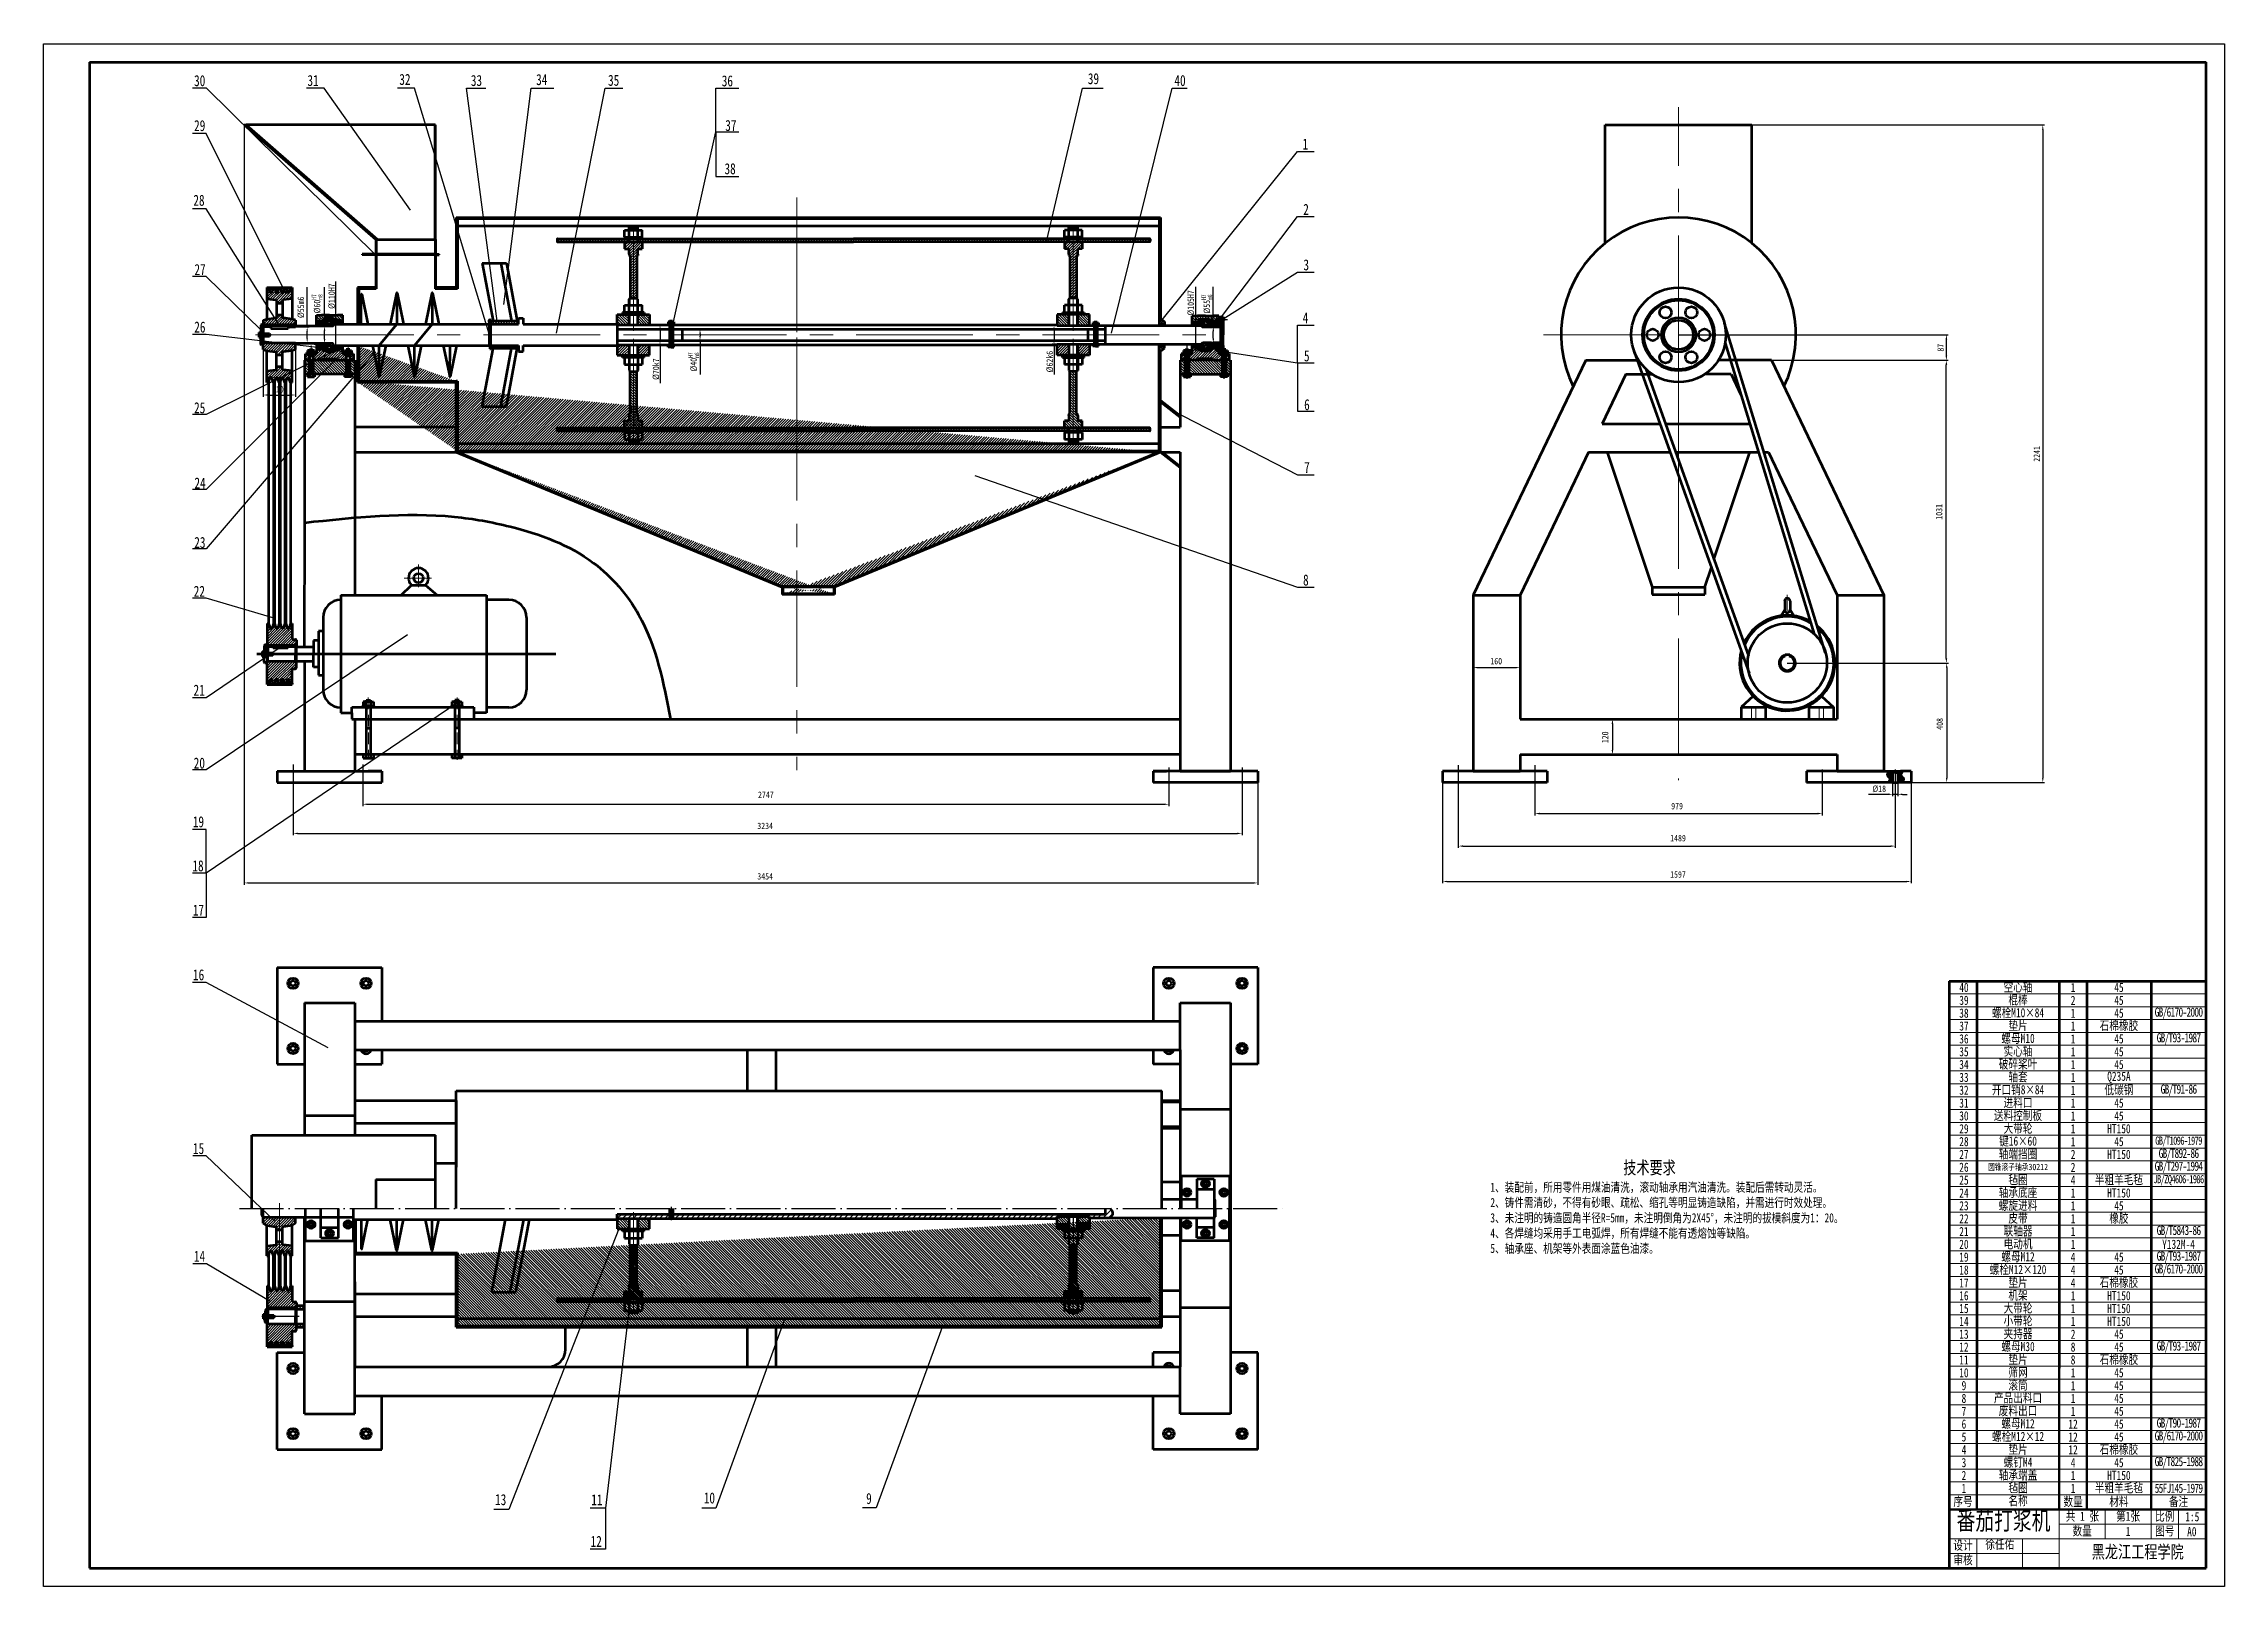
# Model space of a CAD drawing. Extents: x -15160 to 839, y 136 to 1948.
# Drawn here: x -350 to 839, y 972 to 1813 of the extents above; entities outside this region: 2.
import ezdxf

# ---------------------------------------------------------------- set-up
doc = ezdxf.new("R2010")
doc.units = 0
for name, pattern in [('ACAD_ISO04W100', [30, 24, -3, 0, -3]), ('CENTERX2', [101.6, 63.5, -12.7, 12.7, -12.7]), ('DASHED2', [9.525, 6.35, -3.175])]:
    doc.linetypes.add(name, pattern=pattern)
for name, color, linetype, lineweight in [('中心线层', 4, 'ACAD_ISO04W100', 25), ('刨面线', 4, 'CONTINUOUS', 15), ('图层1', 7, 'CONTINUOUS', 50), ('文字层', 7, 'CONTINUOUS', 25), ('标注层', 3, 'CONTINUOUS', 25), ('点划线', 1, 'CENTERX2', 9), ('粗实线', 7, 'CONTINUOUS', 50), ('细实线', 5, 'CONTINUOUS', 20), ('虚线', 4, 'DASHED2', 9)]:
    doc.layers.add(name, color=color, linetype=linetype, lineweight=lineweight)
doc.styles.get("Standard").update_dxf_attribs({"font": 'simfang.ttf', "width": 0.75, "height": 5})
doc.styles.add('样式 1', font='', dxfattribs={"height": 3.5})
doc.styles.get('样式 1').set_extended_font_data('FangSong_GB2312')
pattern_1 = [(135, (-208.0463, 1632.459), (-0.7184205, -0.7184205), [])]
pattern_2 = [(315, (-125.2718, 1172.716), (-0.7184205, -0.7184205), [])]

msp = doc.modelspace()

# ---------------------------------------------------------------- texts
at = {"layer": '文字层', "insert": (438.6, 1203.5), "char_height": 5, "width": 212.04, "attachment_point": 1}
msp.add_mtext('                           {\\H1.4x; 技术要求\\P}1、装配前，所用零件用煤油清洗，滚动轴承用汽油清洗。装配后需转动灵活。\\P2、铸件需清砂，不得有砂眼、疏松、缩孔等明显铸造缺陷，并需进行时效处理。\\P3、未注明的铸造圆角半径R=5mm，未注明倒角为2X45°，未注明的拔模斜度为1：20。\\P4、各焊缝均采用手工电弧焊，所有焊缝不能有透熔蚀等缺陷。\\P5、轴承座、机架等外表面涂蓝色油漆。', dxfattribs=at)
at = {"layer": '标注层', "char_height": 6, "attachment_point": 5}
for s, insert, width in [('{\\Ftxt|c134;30}', (-265.1, 1792.5), 34.03), ('{\\Ftxt|c134;31}', (-203.3, 1792.6), 41.308), ('{\\Ftxt|c134;32}', (-153.2, 1793.2), 37.901), ('{\\Ftxt|c134;33}', (-114.2, 1792.6), 27.924), ('{\\Ftxt|c134;34}', (-78.6, 1793.1), 28.982), ('{\\Ftxt|c134;35}', (-39.4, 1792.7), 33.849), ('{\\Ftxt|c134;36}', (22.6, 1792.4), 38.245), ('{\\Ftxt|c134;39}', (222.2, 1793.6), 43.567), ('{\\Ftxt|c134;40}', (269.4, 1792.6), 41.007), ('{\\Ftxt|c134;29}', (-265.1, 1768), 42.397), ('{\\Ftxt|c134;37}', (24.5, 1768.1), 37.771), ('{\\Ftxt|c134;1}', (337.7, 1758), 36.809), ('{\\Ftxt|c134;28}', (-265.5, 1727.3), 45.499), ('{\\Ftxt|c134;2}', (338.1, 1722.4), 19.939), ('{\\Ftxt|c134;27}', (-264.9, 1689.6), 44.61), ('{\\Ftxt|c134;3}', (338.2, 1692.1), 18.949), ('{\\Ftxt|c134;4}', (337.8, 1663.2), 42.212), ('{\\Ftxt|c134;26}', (-265, 1658.2), 39.608), ('{\\Ftxt|c134;5}', (338.5, 1642.5), 44.256), ('{\\Ftxt|c134;25}', (-265.1, 1614.2), 38.274), ('{\\Ftxt|c134;6}', (338.6, 1615.9), 42.611), ('{\\Ftxt|c134;7}', (338.6, 1581.7), 61.061), ('{\\Ftxt|c134;24}', (-264.9, 1573.2), 39.307), ('{\\Ftxt|c134;23}', (-265, 1540.8), 40.329), ('{\\Ftxt|c134;8}', (338, 1520.3), 55.677), ('{\\Ftxt|c134;22}', (-265.3, 1514.2), 32.419), ('{\\Ftxt|c134;21}', (-265.4, 1460.3), 32.346), ('{\\Ftxt|c134;20}', (-265.3, 1420.5), 46.422), ('{\\Ftxt|c0;19}', (-265.8, 1388.5), 38.245), ('{\\Ftxt|c134;18}', (-266, 1364.5), 37.771), ('{\\Ftxt|c134;16}', (-265.7, 1305.1), 17.813), ('{\\Ftxt|c134;15}', (-265.7, 1210.4), 18.963), ('{\\Ftxt|c134;14}', (-265.2, 1151.7), 18.703), ('{\\Ftxt|c134;10}', (12.8, 1019.9), 30.045), ('{\\Ftxt|c134;9}', (99.8, 1019.6), 35.221), ('{\\Ftxt|c134;13}', (-101, 1019), 38.115), ('{\\Ftxt|c134;11}', (-48.5, 1019), 33.824), ('{\\Ftxt|c134;12}', (-48.9, 996.3), 32.475)]:
    msp.add_mtext(s, dxfattribs=dict(at, insert=insert, width=width))
at = {"layer": '标注层', "attachment_point": 5}
for s, insert, char_height in [('{\\Ftxt|c134;38}', (24.1, 1744.5), 6), ('{\\Ftxt|c134;2747}', (43.6, 1403.3), 3.5), ('{\\Ftxt|c134;17}', (-265.8, 1340.4), 6)]:
    msp.add_mtext(s, dxfattribs=dict(at, insert=insert, char_height=char_height))
at = {"layer": '标注层', "color": 7, "char_height": 3.5, "attachment_point": 5, "rotation": 90}
for s, insert in [('{\\Ftxt|c134;\\C256;%%C110H7}', (-193.1, 1675.1)), ('{\\Ftxt|c134;\\C256;%%C105H7}', (275.3, 1671.4)), ('{\\Ftxt|c134;\\C256;%%C55m6}', (-209.9, 1669)), ('\\A1;{\\Ftxt|c134;\\C256;%%C60\\H0.7x;\\SH7^ n8;}', (-201.1, 1670.9)), ('\\A1;{\\Ftxt|c134;\\C256;%%C55\\H0.7x;\\SH7^ m6;}', (284, 1670.8)), ('\\A1;{\\Ftxt|c134;\\C256;%%C40\\H0.7x;\\SH7^ n6;}', (4.2, 1639.2)), ('{\\Ftxt|c134;\\C256;%%C62k6}', (198.4, 1639.4)), ('{\\Ftxt|c134;\\C256;87}', (684.1, 1647)), ('{\\Ftxt|c134;\\C256;%%C70k7}', (-16.3, 1635.3)), ('{\\Ftxt|c134;\\C256;2241}', (736.5, 1589.1)), ('{\\Ftxt|c134;\\C256;1031}', (683.3, 1557.5)), ('{\\Ftxt|c134;\\C256;408}', (683.6, 1441.9)), ('{\\Ftxt|c134;\\C256;120}', (501.2, 1434.6))]:
    msp.add_mtext(s, dxfattribs=dict(at, insert=insert))
at = {"layer": '标注层', "color": 7, "char_height": 3.5, "attachment_point": 5}
for s, insert in [('{\\Ftxt|c134;\\C256;110}', (-222.5, 1624.3)), ('{\\Ftxt|c134;\\C256;160}', (441.8, 1476.1)), ('{\\Ftxt|c134;\\C256;%%C18}', (650.6, 1406.5)), ('{\\Ftxt|c134;\\C256;979}', (540.4, 1397.1)), ('{\\Ftxt|c134;\\C256;3234}', (43.2, 1386.3)), ('{\\Ftxt|c134;\\C256;1489}', (540.9, 1379.6)), ('{\\Ftxt|c134;\\C256;3454}', (43.2, 1358.8)), ('{\\Ftxt|c134;\\C256;1597}', (540.9, 1359.8))]:
    msp.add_mtext(s, dxfattribs=dict(at, insert=insert))
at = {"layer": '细实线', "attachment_point": 5, "style": '样式 1'}
for s, insert, char_height, width in [('{\\fFangSong|b0|i0|c134|p49;\\W0.75;40}', (696.8, 1298.2), 5, 10), ('{\\fFangSong|b0|i0|c134|p49;\\W0.75;空心轴}', (726.3, 1298.2), 5, 45), ('{\\fFangSong|b0|i0|c134|p49;\\W0.75;1}', (756.3, 1298.2), 5, 10), ('{\\fFangSong|b0|i0|c134|p49;\\W0.75;45}', (781.3, 1298.2), 5, 29.072), ('{\\fFangSong|b0|i0|c134|p49;\\W0.75;39}', (696.8, 1291.2), 5, 10), ('{\\fFangSong|b0|i0|c134|p49;\\W0.75;38}', (696.8, 1284.2), 5, 10), ('{\\fFangSong|b0|i0|c134|p49;\\W0.75;螺栓M10×84}', (726.3, 1284.2), 5, 45), ('{\\fFangSong|b0|i0|c134|p49;\\W0.75;棍棒}', (726.3, 1291.2), 5, 45), ('{\\fFangSong|b0|i0|c134|p49;\\W0.75;2}', (756.3, 1291.2), 5, 10), ('{\\fFangSong|b0|i0|c134|p49;\\W0.75;1}', (756.3, 1284.2), 5, 10), ('{\\fFangSong|b0|i0|c134|p49;\\W0.75;45}', (781.3, 1291.2), 5, 29.072), ('{\\fFangSong|b0|i0|c134|p49;\\W0.75;45}', (781.3, 1284.2), 5, 29.072), ('{\\fFangSong|b0|i0|c134|p49;\\W0.75;\\T0.85;GB/6170-2000}', (813.8, 1284.2), 5, 40), ('{\\fFangSong|b0|i0|c134|p49;\\W0.75;37}', (696.8, 1277.2), 5, 10), ('{\\fFangSong|b0|i0|c134|p49;\\W0.75;36}', (696.8, 1270.2), 5, 10), ('{\\fFangSong|b0|i0|c134|p49;\\W0.75;1}', (756.3, 1277.2), 5, 10), ('{\\fFangSong|b0|i0|c134|p49;\\W0.75;1}', (756.3, 1270.2), 5, 10), ('{\\fFangSong|b0|i0|c134|p49;\\W0.75;石棉橡胶}', (781.3, 1277.2), 5, 29.072), ('{\\fFangSong|b0|i0|c134|p49;\\W0.75;45}', (781.3, 1270.2), 5, 29.072), ('{\\fFangSong|b0|i0|c134|p49;\\W0.75;\\T0.85;GB/T93-1987}', (813.8, 1270.2), 5, 40), ('{\\fFangSong|b0|i0|c134|p49;\\W0.75;35}', (696.8, 1263.2), 5, 10), ('{\\fFangSong|b0|i0|c134|p49;\\W0.75;实心轴}', (726.3, 1263.2), 5, 45), ('{\\fFangSong|b0|i0|c134|p49;\\W0.75;1}', (756.3, 1263.2), 5, 10), ('{\\fFangSong|b0|i0|c134|p49;\\W0.75;45}', (781.3, 1263.2), 5, 29.072), ('{\\fFangSong|b0|i0|c134|p49;\\W0.75;34}', (696.8, 1256.2), 5, 10), ('{\\fFangSong|b0|i0|c134|p49;\\W0.75;33}', (696.8, 1249.2), 5, 10), ('{\\fFangSong|b0|i0|c134|p49;\\W0.75;破碎桨叶}', (726.3, 1256.2), 5, 45), ('{\\fFangSong|b0|i0|c134|p49;\\W0.75;轴套}', (726.3, 1249.2), 5, 45), ('{\\fFangSong|b0|i0|c134|p49;\\W0.75;1}', (756.3, 1256.2), 5, 10), ('{\\fFangSong|b0|i0|c134|p49;\\W0.75;1}', (756.3, 1249.2), 5, 10), ('{\\fFangSong|b0|i0|c134|p49;\\W0.75;Q235A}', (781.3, 1249.2), 5, 29.072), ('{\\fFangSong|b0|i0|c134|p49;\\W0.75;45}', (781.3, 1256.2), 5, 29.072), ('{\\fFangSong|b0|i0|c134|p49;\\W0.75;32}', (696.8, 1242.2), 5, 10), ('{\\fFangSong|b0|i0|c134|p49;\\W0.75;31}', (696.8, 1235.2), 5, 10), ('{\\fFangSong|b0|i0|c134|p49;\\W0.75;开口销8×84}', (726.3, 1242.2), 5, 45), ('{\\fFangSong|b0|i0|c134|p49;\\W0.75;进料口}', (726.3, 1235.2), 5, 45), ('{\\fFangSong|b0|i0|c134|p49;\\W0.75;1}', (756.3, 1242.2), 5, 10), ('{\\fFangSong|b0|i0|c134|p49;\\W0.75;1}', (756.3, 1235.2), 5, 10), ('{\\fFangSong|b0|i0|c134|p49;\\W0.75;低碳钢}', (781.3, 1242.2), 5, 29.072), ('{\\fFangSong|b0|i0|c134|p49;\\W0.75;45}', (781.3, 1235.2), 5, 29.072), ('{\\fFangSong|b0|i0|c134|p49;\\W0.75;\\T0.85;GB/T91-86}', (813.8, 1242.2), 5, 40), ('{\\fFangSong|b0|i0|c134|p49;\\W0.75;30}', (696.8, 1228.2), 5, 10), ('{\\fFangSong|b0|i0|c134|p49;\\W0.75;送料控制板}', (726.3, 1228.2), 5, 45), ('{\\fFangSong|b0|i0|c134|p49;\\W0.75;大带轮}', (726.3, 1221.2), 5, 45), ('{\\fFangSong|b0|i0|c134|p49;\\W0.75;1}', (756.3, 1228.2), 5, 10), ('{\\fFangSong|b0|i0|c134|p49;\\W0.75;45}', (781.3, 1228.2), 5, 29.072), ('{\\fFangSong|b0|i0|c134|p49;\\W0.75;29}', (696.8, 1221.2), 5, 10), ('{\\fFangSong|b0|i0|c134|p49;\\W0.75;28}', (696.8, 1214.2), 5, 10), ('{\\fFangSong|b0|i0|c134|p49;\\W0.75;键16×60}', (726.3, 1214.2), 5, 45), ('{\\fFangSong|b0|i0|c134|p49;\\W0.75;1}', (756.3, 1221.2), 5, 10), ('{\\fFangSong|b0|i0|c134|p49;\\W0.75;1}', (756.3, 1214.2), 5, 10), ('{\\fFangSong|b0|i0|c134|p49;\\W0.75;HT150}', (781.3, 1221.2), 5, 29.072), ('{\\fFangSong|b0|i0|c134|p49;\\W0.75;45}', (781.3, 1214.2), 5, 29.072), ('{\\fFangSong|b0|i0|c134|p49;\\W0.75;\\T0.85;GB/T1096-1979}', (813.8, 1214.2), 4.5, 40), ('{\\fFangSong|b0|i0|c134|p49;\\W0.75;27}', (696.8, 1207.2), 5, 10), ('{\\fFangSong|b0|i0|c134|p49;\\W0.75;26}', (696.8, 1200.2), 5, 10), ('{\\fFangSong|b0|i0|c134|p49;\\W0.75;圆锥滚子轴承30212}', (726.3, 1200.2), 3.5, 45), ('{\\fFangSong|b0|i0|c134|p49;\\W0.75;轴端挡圈}', (726.3, 1207.2), 5, 45), ('{\\fFangSong|b0|i0|c134|p49;\\W0.75;2}', (756.3, 1207.2), 5, 10), ('{\\fFangSong|b0|i0|c134|p49;\\W0.75;2}', (756.3, 1200.2), 5, 10), ('{\\fFangSong|b0|i0|c134|p49;\\W0.75;HT150}', (781.3, 1207.2), 5, 29.072), ('{\\fFangSong|b0|i0|c134|p49;\\W0.75;\\T0.85;GB/T297-1994}', (813.8, 1200.2), 5, 40), ('{\\fFangSong|b0|i0|c134|p49;\\W0.75;\\T0.85;GB/T892-86}', (813.8, 1207.2), 5, 40), ('{\\fFangSong|b0|i0|c134|p49;\\W0.75;25}', (696.8, 1193.2), 5, 10), ('{\\fFangSong|b0|i0|c134|p49;\\W0.75;轴承底座}', (726.3, 1186.2), 5, 45), ('{\\fFangSong|b0|i0|c134|p49;\\W0.75;毡圈}', (726.3, 1193.2), 5, 45), ('{\\fFangSong|b0|i0|c134|p49;\\W0.75;4}', (756.3, 1193.2), 5, 10), ('{\\fFangSong|b0|i0|c134|p49;\\W0.75;半粗羊毛毡}', (781.3, 1193.2), 5, 29.072), ('{\\fFangSong|b0|i0|c134|p49;\\W0.75;\\T0.85;JB/ZQ4606-1986}', (813.8, 1193.2), 4.5, 40), ('{\\fFangSong|b0|i0|c134|p49;\\W0.75;24}', (696.8, 1186.2), 5, 10), ('{\\fFangSong|b0|i0|c134|p49;\\W0.75;23}', (696.8, 1179.2), 5, 10), ('{\\fFangSong|b0|i0|c134|p49;\\W0.75;螺旋进料}', (726.3, 1179.2), 5, 45), ('{\\fFangSong|b0|i0|c134|p49;\\W0.75;1}', (756.3, 1186.2), 5, 10), ('{\\fFangSong|b0|i0|c134|p49;\\W0.75;1}', (756.3, 1179.2), 5, 10), ('{\\fFangSong|b0|i0|c134|p49;\\W0.75;HT150}', (781.3, 1186.2), 5, 29.072), ('{\\fFangSong|b0|i0|c134|p49;\\W0.75;45}', (781.3, 1179.2), 5, 29.072), ('{\\fFangSong|b0|i0|c134|p49;\\W0.75;22}', (696.8, 1172.2), 5, 10), ('{\\fFangSong|b0|i0|c134|p49;\\W0.75;21}', (696.8, 1165.2), 5, 10), ('{\\fFangSong|b0|i0|c134|p49;\\W0.75;联轴器}', (726.3, 1165.2), 5, 45), ('{\\fFangSong|b0|i0|c134|p49;\\W0.75;皮带}', (726.3, 1172.2), 5, 45), ('{\\fFangSong|b0|i0|c134|p49;\\W0.75;1}', (756.3, 1172.2), 5, 10), ('{\\fFangSong|b0|i0|c134|p49;\\W0.75;1}', (756.3, 1165.2), 5, 10), ('{\\fFangSong|b0|i0|c134|p49;\\W0.75;橡胶}', (781.3, 1172.2), 5, 29.072), ('{\\fFangSong|b0|i0|c134|p49;\\W0.75;\\T0.85;GB/T5843-86}', (813.8, 1165.2), 5, 40), ('{\\fFangSong|b0|i0|c134|p49;\\W0.75;20}', (696.8, 1158.2), 5, 10), ('{\\fFangSong|b0|i0|c134|p49;\\W0.75;19}', (696.8, 1151.2), 5, 10), ('{\\fFangSong|b0|i0|c134|p49;\\W0.75;螺母M12}', (726.3, 1151.2), 5, 45), ('{\\fFangSong|b0|i0|c134|p49;\\W0.75;电动机}', (726.3, 1158.2), 5, 45), ('{\\fFangSong|b0|i0|c134|p49;\\W0.75;4}', (756.3, 1151.2), 5, 10), ('{\\fFangSong|b0|i0|c134|p49;\\W0.75;1}', (756.3, 1158.2), 5, 10), ('{\\fFangSong|b0|i0|c134|p49;\\W0.75;45}', (781.3, 1151.2), 5, 29.072), ('{\\fFangSong|b0|i0|c134|p49;\\W0.75;\\T0.85;GB/T93-1987}', (813.8, 1151.2), 5, 40), ('{\\fFangSong|b0|i0|c0|p49;\\W0.75;Y132M-4}', (813.8, 1158.2), 5, 40), ('{\\fFangSong|b0|i0|c134|p49;\\W0.75;18}', (696.8, 1144.2), 5, 10), ('{\\fFangSong|b0|i0|c134|p49;\\W0.75;螺栓M12×120}', (726.3, 1144.2), 5, 45), ('{\\fFangSong|b0|i0|c134|p49;\\W0.75;4}', (756.3, 1144.2), 5, 10), ('{\\fFangSong|b0|i0|c134|p49;\\W0.75;45}', (781.3, 1144.2), 5, 29.072), ('{\\fFangSong|b0|i0|c134|p49;\\W0.75;\\T0.85;GB/6170-2000}', (813.8, 1144.2), 5, 40), ('{\\fFangSong|b0|i0|c134|p49;\\W0.75;17}', (696.8, 1137.2), 5, 10), ('{\\fFangSong|b0|i0|c134|p49;\\W0.75;16}', (696.8, 1130.2), 5, 10), ('{\\fFangSong|b0|i0|c134|p49;\\W0.75;机架}', (726.3, 1130.2), 5, 45), ('{\\fFangSong|b0|i0|c134|p49;\\W0.75;垫片}', (726.3, 1137.2), 5, 45), ('{\\fFangSong|b0|i0|c134|p49;\\W0.75;4}', (756.3, 1137.2), 5, 10), ('{\\fFangSong|b0|i0|c134|p49;\\W0.75;1}', (756.3, 1130.2), 5, 10), ('{\\fFangSong|b0|i0|c134|p49;\\W0.75;石棉橡胶}', (781.3, 1137.2), 5, 29.072), ('{\\fFangSong|b0|i0|c134|p49;\\W0.75;HT150}', (781.3, 1130.2), 5, 29.072), ('{\\fFangSong|b0|i0|c134|p49;\\W0.75;15}', (696.8, 1123.2), 5, 10), ('{\\fFangSong|b0|i0|c134|p49;\\W0.75;14}', (696.8, 1116.2), 5, 10), ('{\\fFangSong|b0|i0|c134|p49;\\W0.75;小带轮}', (726.3, 1116.2), 5, 45), ('{\\fFangSong|b0|i0|c134|p49;\\W0.75;大带轮}', (726.3, 1123.2), 5, 45), ('{\\fFangSong|b0|i0|c134|p49;\\W0.75;1}', (756.3, 1123.2), 5, 10), ('{\\fFangSong|b0|i0|c134|p49;\\W0.75;1}', (756.3, 1116.2), 5, 10), ('{\\fFangSong|b0|i0|c134|p49;\\W0.75;HT150}', (781.3, 1123.2), 5, 29.072), ('{\\fFangSong|b0|i0|c134|p49;\\W0.75;HT150}', (781.3, 1116.2), 5, 29.072), ('{\\fFangSong|b0|i0|c134|p49;\\W0.75;13}', (696.8, 1109.2), 5, 10), ('{\\fFangSong|b0|i0|c134|p49;\\W0.75;夹持器}', (726.3, 1109.2), 5, 45), ('{\\fFangSong|b0|i0|c134|p49;\\W0.75;2}', (756.3, 1109.2), 5, 10), ('{\\fFangSong|b0|i0|c134|p49;\\W0.75;45}', (781.3, 1109.2), 5, 29.072), ('{\\fFangSong|b0|i0|c134|p49;\\W0.75;12}', (696.8, 1102.2), 5, 10), ('{\\fFangSong|b0|i0|c134|p49;\\W0.75;11}', (696.8, 1095.2), 5, 10), ('{\\fFangSong|b0|i0|c134|p49;\\W0.75;螺母M30}', (726.3, 1102.2), 5, 45), ('{\\fFangSong|b0|i0|c134|p49;\\W0.75;垫片}', (726.3, 1095.2), 5, 45), ('{\\fFangSong|b0|i0|c134|p49;\\W0.75;8}', (756.3, 1102.2), 5, 10), ('{\\fFangSong|b0|i0|c134|p49;\\W0.75;8}', (756.3, 1095.2), 5, 10), ('{\\fFangSong|b0|i0|c134|p49;\\W0.75;石棉橡胶}', (781.3, 1095.2), 5, 29.072), ('{\\fFangSong|b0|i0|c134|p49;\\W0.75;45}', (781.3, 1102.2), 5, 29.072), ('{\\fFangSong|b0|i0|c134|p49;\\W0.75;\\T0.85;GB/T93-1987}', (813.8, 1102.2), 5, 40), ('{\\fFangSong|b0|i0|c134|p49;\\W0.75;10}', (696.8, 1088.2), 5, 10), ('{\\fFangSong|b0|i0|c134|p49;\\W0.75;9}', (696.8, 1081.2), 5, 10), ('{\\fFangSong|b0|i0|c134|p49;\\W0.75;筛网}', (726.3, 1088.2), 5, 45), ('{\\fFangSong|b0|i0|c134|p49;\\W0.75;滚筒}', (726.3, 1081.2), 5, 45), ('{\\fFangSong|b0|i0|c134|p49;\\W0.75;1}', (756.3, 1088.2), 5, 10), ('{\\fFangSong|b0|i0|c134|p49;\\W0.75;1}', (756.3, 1081.2), 5, 10), ('{\\fFangSong|b0|i0|c134|p49;\\W0.75;45}', (781.3, 1088.2), 5, 29.072), ('{\\fFangSong|b0|i0|c134|p49;\\W0.75;45}', (781.3, 1081.2), 5, 29.072), ('{\\fFangSong|b0|i0|c134|p49;\\W0.75;8}', (696.8, 1074.2), 5, 10), ('{\\fFangSong|b0|i0|c134|p49;\\W0.75;产品出料口}', (726.3, 1074.2), 5, 45), ('{\\fFangSong|b0|i0|c134|p49;\\W0.75;废料出口}', (726.3, 1067.2), 5, 45), ('{\\fFangSong|b0|i0|c134|p49;\\W0.75;1}', (756.3, 1074.2), 5, 10), ('{\\fFangSong|b0|i0|c134|p49;\\W0.75;45}', (781.3, 1074.2), 5, 29.072), ('{\\fFangSong|b0|i0|c134|p49;\\W0.75;7}', (696.8, 1067.2), 5, 10), ('{\\fFangSong|b0|i0|c134|p49;\\W0.75;6}', (696.8, 1060.2), 5, 10), ('{\\fFangSong|b0|i0|c134|p49;\\W0.75;螺母M12}', (726.3, 1060.2), 5, 45), ('{\\fFangSong|b0|i0|c134|p49;\\W0.75;12}', (756.3, 1060.2), 5, 10), ('{\\fFangSong|b0|i0|c134|p49;\\W0.75;1}', (756.3, 1067.2), 5, 10), ('{\\fFangSong|b0|i0|c134|p49;\\W0.75;45}', (781.3, 1067.2), 5, 29.072), ('{\\fFangSong|b0|i0|c134|p49;\\W0.75;45}', (781.3, 1060.2), 5, 29.072), ('{\\fFangSong|b0|i0|c134|p49;\\W0.75;\\T0.85;GB/T90-1987}', (813.8, 1060.2), 5, 40), ('{\\fFangSong|b0|i0|c134|p49;\\W0.75;5}', (696.8, 1053.2), 5, 10), ('{\\fFangSong|b0|i0|c134|p49;\\W0.75;4}', (696.8, 1046.2), 5, 10), ('{\\fFangSong|b0|i0|c134|p49;\\W0.75;螺栓M12×12}', (726.3, 1053.2), 5, 45), ('{\\fFangSong|b0|i0|c134|p49;\\W0.75;垫片}', (726.3, 1046.2), 5, 45), ('{\\fFangSong|b0|i0|c134|p49;\\W0.75;12}', (756.3, 1053.2), 5, 10), ('{\\fFangSong|b0|i0|c134|p49;\\W0.75;12}', (756.3, 1046.2), 5, 10), ('{\\fFangSong|b0|i0|c134|p49;\\W0.75;石棉橡胶}', (781.3, 1046.2), 5, 29.072), ('{\\fFangSong|b0|i0|c134|p49;\\W0.75;45}', (781.3, 1053.2), 5, 29.072), ('{\\fFangSong|b0|i0|c134|p49;\\W0.75;\\T0.85;GB/6170-2000}', (813.8, 1053.2), 5, 40), ('{\\fFangSong|b0|i0|c134|p49;\\W0.75;3}', (696.8, 1039.2), 5, 10), ('{\\fFangSong|b0|i0|c134|p49;\\W0.75;2}', (696.8, 1032.2), 5, 10), ('{\\fFangSong|b0|i0|c134|p49;\\W0.75;轴承端盖}', (726.3, 1032.2), 5, 45), ('{\\fFangSong|b0|i0|c134|p49;\\W0.75;螺钉M4}', (726.3, 1039.2), 5, 45), ('{\\fFangSong|b0|i0|c134|p49;\\W0.75;4}', (756.3, 1039.2), 5, 10), ('{\\fFangSong|b0|i0|c134|p49;\\W0.75;1}', (756.3, 1032.2), 5, 10), ('{\\fFangSong|b0|i0|c134|p49;\\W0.75;HT150}', (781.3, 1032.2), 5, 29.072), ('{\\fFangSong|b0|i0|c134|p49;\\W0.75;45}', (781.3, 1039.2), 5, 29.072), ('{\\fFangSong|b0|i0|c134|p49;\\W0.75;\\T0.85;GB/T825-1988}', (813.8, 1039.2), 5, 40), ('{\\fFangSong|b0|i0|c134|p49;\\W0.75;1}', (696.8, 1025.2), 5, 10), ('{\\fFangSong|b0|i0|c134|p49;\\W0.75;毡圈}', (726.3, 1025.2), 5, 45), ('{\\fFangSong|b0|i0|c134|p49;\\W0.75;1}', (756.3, 1025.2), 5, 10), ('{\\fFangSong|b0|i0|c134|p49;\\W0.75;半粗羊毛毡}', (781.3, 1025.2), 5, 29.072), ('{\\fFangSong|b0|i0|c134|p49;\\W0.75;\\T0.85;55FJ145-1979}', (813.8, 1025.2), 5, 40), ('{\\fFangSong|b0|i0|c134|p49;\\W0.75;序号}', (696.3, 1017.7), 5, 15), ('{\\fFangSong|b0|i0|c134|p49;\\W0.75;名称}', (726.3, 1018.2), 5, 45), ('{\\fFangSong|b0|i0|c134|p49;\\W0.75;数量}', (756.3, 1017.7), 5, 15), ('{\\fFangSong|b0|i0|c134|p49;\\W0.75;共 1 张}', (761.4, 1009.7), 5, 24.812), ('{\\fFangSong|b0|i0|c134|p49;\\W0.75;材料}', (781.3, 1017.7), 5, 35), ('{\\fFangSong|b0|i0|c134|p49;\\W0.75;第1张}', (786.3, 1009.7), 5, 25), ('{\\fFangSong|b0|i0|c134|p49;\\W0.75;比例}', (806.3, 1009.7), 5, 15), ('{\\fFangSong|b0|i0|c134|p49;\\W0.75;备注}', (813.8, 1017.7), 5, 30), ('{\\fFangSong|b0|i0|c134|p49;\\W0.75;1:5}', (821.3, 1009.7), 5, 15), ('{\\fFangSong|b0|i0|c134|p49;\\W0.75;数量}', (761.3, 1001.7), 5, 25), ('{\\fFangSong|b0|i0|c134|p49;\\W0.75;1}', (786.3, 1001.7), 5, 25), ('{\\fFangSong|b0|i0|c134|p49;\\W0.75;图号}', (806.3, 1001.7), 5, 15), ('{\\fFangSong|b0|i0|c134|p49;\\W0.75;设计}', (696.3, 993.9), 5, 15), ('{\\fFangSong|b0|i0|c134|p49;\\W0.75;审核}', (696.3, 985.9), 5, 15)]:
    msp.add_mtext(s, dxfattribs=dict(at, insert=insert, char_height=char_height, width=width))
at = {"layer": '细实线', "char_height": 5, "width": 45, "attachment_point": 5, "line_spacing_factor": 0.75, "style": '样式 1'}
for s, insert in [('{\\fFangSong|b0|i0|c134|p49;\\W0.75;螺母M10}', (726.3, 1270.2)), ('{\\fFangSong|b0|i0|c134|p49;\\W0.75;垫片}', (726.3, 1277.2))]:
    msp.add_mtext(s, dxfattribs=dict(at, insert=insert))
at = {"layer": '细实线', "attachment_point": 1}
for s, insert, char_height, width in [('番茄打浆机', (692.8, 1012.6), 10, 58.297), ('A0', (818.5, 1004.1), 5, 25), ('徐任佑', (708.5, 997.2), 5, 25), ('黑龙江工程学院', (766.5, 994.1), 7, 55.23)]:
    msp.add_mtext(s, dxfattribs=dict(at, insert=insert, char_height=char_height, width=width))

# ---------------------------------------------------------------- hatches: boundary and pattern name
at = {"layer": '细实线'}
h = msp.add_hatch(dxfattribs=at)
h.set_pattern_fill('ANSI31', color=256, scale=0.32, angle=45, style=0)
h.set_pattern_definition([(90, (-240.7762, 1705.9877), (-1.016, 2e-16), [])])
h.paths.add_polyline_path([(-239.8, 1768.4), (-168.2, 1706), (-169.1, 1706), (-240.8, 1768.4)])
h = msp.add_hatch(dxfattribs=at)
h.set_pattern_fill('ANSI31', color=256, scale=0.32, style=0)
h.set_pattern_definition([(45, (-136.8445, 1705.9877), (-0.71842, 0.71842), [])])
h.paths.add_polyline_path([(-136.8, 1768.4), (-136.5, 1768.4), (-136.5, 1706), (-136.8, 1706)])
h = msp.add_hatch(dxfattribs=at)
h.set_pattern_fill('ANSI31', color=256, scale=0.32, style=0)
h.set_pattern_definition([(45, (-136.8445, 1662.852), (-0.7184205, 0.7184205), [])])
h.paths.add_polyline_path([(-136.8, 1697.6), (-136.5, 1697.6), (-136.5, 1679.8), (-125.3, 1679.8), (-125.3, 1718), (258.7, 1718), (258.7, 1662.9), (258.1, 1662.9), (258.1, 1717.3), (-124.6, 1717.3), (-124.6, 1679.1), (-125.3, 1679.1), (-136.8, 1679.1)])
h = msp.add_hatch(dxfattribs=at)
h.set_pattern_fill('ANSI31', color=256, scale=0.32, style=0)
h.set_pattern_definition([(45, (-169.1356, 1697.9482), (-0.71842, 0.71842), [])])
h.paths.add_polyline_path([(-136.5, 1706), (-136.8, 1706), (-168.2, 1706), (-169.1, 1706), (-169.1, 1697.9), (-168.8, 1697.9), (-168.8, 1705.7), (-136.8, 1705.7), (-136.8, 1697.9), (-136.5, 1697.9)])
h = msp.add_hatch(dxfattribs=at)
h.set_pattern_fill('ANSI31', color=256, scale=0.32, style=0)
h.set_pattern_definition([(135, (253.1122, 1704.7138), (0.7184205, 0.7184205), [])])
h.paths.add_polyline_path([(213.6, 1706.3), (252.9, 1706.3, -0.414214), (253.1, 1706.1), (253.1, 1705, -0.414214), (252.9, 1704.7), (213.6, 1704.7)])
h.paths.add_polyline_path([(47.6, 1706.3), (91.3, 1706.3), (208.8, 1706.3), (208.8, 1704.7), (91.3, 1704.7), (47.6, 1704.7)])
h.paths.add_polyline_path([(-26.2, 1706.3), (47.6, 1706.3), (47.6, 1704.7), (-26.2, 1704.7)])
h.paths.add_polyline_path([(-70.2, 1706.3), (-70.2, 1704.7), (-31, 1704.7), (-31, 1706.3)])
h = msp.add_hatch(dxfattribs=at)
h.set_pattern_fill('ANSI31', color=256, scale=0.32, style=0)
h.set_pattern_definition([(45, (-33.3868, 1673.8906), (-0.7184205, 0.7184205), [])])
h.paths.add_polyline_path([(-26.2, 1700.9), (-23.8, 1700.9), (-23.8, 1704.7), (-28.6, 1704.7), (-28.6, 1691.3), (-28.6, 1673.9), (-26.8, 1673.9), (-26.8, 1691.3), (-26.8, 1696.9), (-26.2, 1697.3), (-26.2, 1698)])
h.paths.add_polyline_path([(-28.6, 1704.7), (-33.4, 1704.7), (-33.4, 1700.9), (-31, 1700.9), (-31, 1698), (-31, 1697.3), (-30.4, 1696.9), (-30.4, 1691.3), (-30.4, 1673.9), (-28.6, 1673.9), (-28.6, 1691.3)])
h.paths.add_polyline_path([(211.2, 1704.7), (206.4, 1704.7), (206.4, 1700.9), (208.8, 1700.9), (208.8, 1698), (208.8, 1697.3), (209.4, 1696.9), (209.4, 1691.3), (209.4, 1673.9), (211.2, 1673.9), (211.2, 1691.3)])
h.paths.add_polyline_path([(213, 1696.9), (213.6, 1697.3), (213.6, 1698), (213.6, 1700.9), (216, 1700.9), (216, 1704.7), (211.2, 1704.7), (211.2, 1691.3), (211.2, 1673.9), (213, 1673.9), (213, 1691.3)])
h = msp.add_hatch(dxfattribs=at)
h.set_pattern_fill('ANSI31', color=256, scale=0.32, style=0)
h.set_pattern_definition([(45, (-179.0821, 1659.9024), (-0.71842, 0.71842), [])])
h.paths.add_polyline_path([(-169.1, 1679.1), (-168.8, 1679.1), (-168.8, 1697.6), (-169.1, 1697.6), (-169.1, 1679.8), (-179.1, 1679.8), (-179.1, 1659.9), (-178.4, 1659.9), (-178.4, 1679.1)])
h = msp.add_hatch(dxfattribs=at)
h.set_pattern_fill('ANSI31', color=256, scale=0.32, style=0)
h.set_pattern_definition([(45, (-230.3576, 1628.1424), (-0.71842, 0.71842), [])])
h.paths.add_polyline_path([(-214.7, 1679.8), (-215.6, 1679.8), (-216.6, 1676.9), (-217.3, 1676.9), (-218.2, 1679.8), (-218.7, 1679.8), (-219.7, 1676.9), (-220.4, 1676.9), (-221.3, 1679.8), (-221.8, 1679.8), (-222.8, 1676.9), (-223.4, 1676.9), (-224.4, 1679.8), (-224.9, 1679.8), (-225.9, 1676.9), (-226.6, 1676.9), (-227.6, 1679.8), (-228.5, 1679.8), (-228.5, 1673.6), (-223.6, 1673, -0.379732), (-223.2, 1672.5), (-223.2, 1671.3), (-220.3, 1671.3), (-220, 1671.6), (-220, 1672.5, -0.379732), (-219.5, 1673), (-214.7, 1673.6)])
h.paths.add_polyline_path([(-214.7, 1662.6), (-219.5, 1663.2, -0.379732), (-220, 1663.7), (-220, 1664.9), (-223.2, 1664.9), (-223.2, 1663.7, -0.379732), (-223.6, 1663.2), (-228.5, 1662.6), (-230.2, 1662), (-230.4, 1661.9), (-230.4, 1659.6), (-212.8, 1659.6), (-212.8, 1662)])
h.paths.add_polyline_path([(-212.8, 1649.6), (-213, 1649.6), (-213.2, 1649.6), (-229.9, 1649.6), (-230.4, 1650.1), (-230.4, 1646), (-228.5, 1645.3), (-223.6, 1644.8, -0.379732), (-223.2, 1644.3), (-223.2, 1643.1), (-220, 1643.1), (-220, 1644.3, -0.379732), (-219.5, 1644.8), (-214.7, 1645.3), (-212.8, 1646)])
h.paths.add_polyline_path([(-214.7, 1634.4), (-219.5, 1635, -0.379732), (-220, 1635.4), (-220, 1636.7), (-223.2, 1636.7), (-223.2, 1635.4, -0.379732), (-223.6, 1635), (-228.4, 1634.4), (-228.5, 1634.4), (-228.5, 1628.1), (-227.6, 1628.1), (-226.6, 1631), (-225.9, 1631), (-224.9, 1628.1), (-224.4, 1628.1), (-223.4, 1631), (-222.8, 1631), (-221.8, 1628.1), (-221.3, 1628.1), (-220.4, 1631), (-219.7, 1631), (-218.7, 1628.1), (-218.2, 1628.1), (-217.3, 1631), (-216.6, 1631), (-215.6, 1628.1), (-214.7, 1628.1)])
h = msp.add_hatch(dxfattribs=at)
h.set_pattern_fill('ANSI37', color=256, scale=0.32, style=0)
h.set_pattern_definition([(45, (-227.5539, 1463.3872), (-0.7184205, 0.7184205), []), (135, (-227.5539, 1463.3872), (-0.7184205, -0.7184205), [])])
h.paths.add_polyline_path([(-224.9, 1679.8), (-227.6, 1679.8), (-226.6, 1677.2), (-225.8, 1677.2)])
h.paths.add_polyline_path([(-221.8, 1679.8), (-224.4, 1679.8), (-223.5, 1677.2), (-222.7, 1677.2)])
h.paths.add_polyline_path([(-218.7, 1679.8), (-221.3, 1679.8), (-220.4, 1677.2), (-219.6, 1677.2)])
h.paths.add_polyline_path([(-215.6, 1679.8), (-218.2, 1679.8), (-217.3, 1677.2), (-216.5, 1677.2)])
h.paths.add_polyline_path([(-225.8, 1466.1), (-226.6, 1466.1), (-227.3, 1464), (-225.1, 1464)])
h.paths.add_polyline_path([(-225.1, 1464), (-227.3, 1464), (-227.5, 1463.4), (-224.8, 1463.4)])
h.paths.add_polyline_path([(-222.7, 1466.1), (-223.5, 1466.1), (-224.2, 1464), (-222, 1464)])
h.paths.add_polyline_path([(-222, 1464), (-224.2, 1464), (-224.4, 1463.4), (-221.7, 1463.4)])
h.paths.add_polyline_path([(-219.6, 1466.1), (-220.4, 1466.1), (-221.1, 1464), (-218.9, 1464)])
h.paths.add_polyline_path([(-218.9, 1464), (-221.1, 1464), (-221.3, 1463.4), (-218.6, 1463.4)])
h.paths.add_polyline_path([(-216.5, 1466.1), (-217.3, 1466.1), (-218, 1464), (-215.8, 1464)])
h.paths.add_polyline_path([(-215.8, 1464), (-218, 1464), (-218.2, 1463.4), (-215.5, 1463.4)])
h = msp.add_hatch(dxfattribs=at)
h.set_pattern_fill('ANSI31', color=256, scale=0.32, angle=90, style=0)
h.set_pattern_definition([(135, (-201.4988, 1659.7321), (-0.71842, -0.71842), [])])
h.paths.add_polyline_path([(-187.1, 1664.7), (-189.5, 1664.7), (-190, 1664.7), (-194.3, 1664.7), (-194.3, 1663.2), (-192.1, 1663.2), (-192.1, 1662.8), (-190.8, 1662.8), (-190.8, 1660.2), (-189.6, 1660.2), (-189.4, 1662.4), (-188.9, 1662.4), (-188.5, 1662.4), (-188.3, 1660.2), (-187.1, 1660.2)])
h.paths.add_polyline_path([(-194.3, 1664.7), (-198.6, 1664.7), (-199.1, 1664.7), (-201.5, 1664.7), (-201.5, 1659.7), (-200.3, 1659.7), (-200.1, 1662.1), (-199.6, 1662.1), (-199.2, 1662.1), (-198.9, 1659.7), (-197.8, 1659.7), (-197.8, 1662.8), (-196.5, 1662.8), (-196.5, 1663.2), (-194.3, 1663.2)])
h = msp.add_hatch(dxfattribs=at)
h.set_pattern_fill('ANSI31', color=256, scale=0.32, style=0)
h.set_pattern_definition([(135, (220.0268, 1658.3824), (0.7184205, 0.7184205), [])])
h.paths.add_polyline_path([(-26.2, 1659.5), (-19.8, 1659.5), (-19.8, 1665.1), (-26.2, 1665.1)])
h.paths.add_polyline_path([(-37.4, 1659.5), (-31, 1659.5), (-31, 1665.1), (-37.4, 1665.1)])
h.paths.add_polyline_path([(202.4, 1659), (208.8, 1659), (208.8, 1665.1), (202.4, 1665.1)])
h.paths.add_polyline_path([(213.6, 1659), (220, 1659), (220, 1665.1), (213.6, 1665.1)])
h = msp.add_hatch(dxfattribs=at)
h.set_pattern_fill('ANSI31', color=256, scale=0.48, style=0)
h.set_pattern_definition([(45, (-231.846, 1648.3024), (-1.07763, 1.07763), [])])
h.paths.add_polyline_path([(-230.4, 1659.7), (-231.4, 1659.7), (-231.8, 1659.2), (-231.8, 1655.3), (-231.8, 1655.3), (-231.8, 1654.7), (-230.4, 1654.7), (-230.4, 1657.9)])
h.paths.add_polyline_path([(-230.4, 1653.3), (-231.8, 1653.3), (-231.8, 1652.7), (-231.8, 1652.7), (-231.8, 1648.8), (-231.4, 1648.3), (-230.4, 1648.3), (-230.4, 1650.1)])
h = msp.add_hatch(dxfattribs=at)
h.set_pattern_fill('ANSI31', color=256, scale=0.32, style=0)
h.set_pattern_definition([(45, (-201.9913, 1648.5094), (-0.71842, 0.71842), [])])
h.paths.add_polyline_path([(-195.9, 1659.5), (-202, 1659.5), (-202, 1658.8), (-195.9, 1658.8)])
h.paths.add_polyline_path([(-195.9, 1649.2), (-202, 1649.2), (-202, 1648.5), (-195.9, 1648.5)])
h = msp.add_hatch(dxfattribs=at)
h.set_pattern_fill('ANSI37', color=256, scale=0.16, angle=90, style=0)
h.set_pattern_definition([(135, (-200.3069, 1645.594), (-0.35921, -0.35921), []), (225, (-200.3069, 1645.594), (0.35921, -0.35921), [])])
h.paths.add_polyline_path([(-200.3, 1659.7), (-200.3, 1659.5), (-198.9, 1659.5), (-198.9, 1659.7), (-199.2, 1662.1), (-199.6, 1662.1), (-200.1, 1662.1)])
h.paths.add_polyline_path([(-189.6, 1660.2), (-189.6, 1659.9), (-188.3, 1659.9), (-188.3, 1660.2), (-188.5, 1662.4), (-188.9, 1662.4), (-189.4, 1662.4)])
h.paths.add_polyline_path([(-200.1, 1645.9), (-199.6, 1645.9), (-199.2, 1645.9), (-198.9, 1648.2), (-198.9, 1648.5), (-200.3, 1648.5), (-200.3, 1648.2)])
h.paths.add_polyline_path([(-189.4, 1645.6), (-188.9, 1645.6), (-188.5, 1645.6), (-188.3, 1647.8), (-188.3, 1648.1), (-189.6, 1648.1), (-189.6, 1647.8)])
h = msp.add_hatch(dxfattribs=at)
h.set_pattern_fill('ANSI31', color=256, scale=0.32, style=0)
h.set_pattern_definition([(135, (-192.3988, 1658.7824), (0.71842, 0.71842), [])])
h.paths.add_polyline_path([(-196.2, 1661.1), (-196.2, 1662.5, -0.414214), (-195.9, 1662.8), (-193.5, 1662.8, -0.414214), (-193.2, 1662.5), (-193.2, 1662.2)])
h.paths.add_polyline_path([(-195.9, 1658.8), (-195.9, 1659.8), (-195.3, 1660), (-195.2, 1659.9), (-193.2, 1660.4), (-193.2, 1660.8), (-192.4, 1660.8), (-192.4, 1659.1, -0.414214), (-192.7, 1658.8)])
h = msp.add_hatch(dxfattribs=at)
h.set_pattern_fill('ANSI31', color=256, scale=0.32, style=0)
h.set_pattern_definition([(45, (-106.2885, 1646.4624), (-0.71842, 0.71842), [])])
h.paths.add_polyline_path([(-91.2, 1659.9), (-91.2, 1661.5), (-106.3, 1661.5), (-106.3, 1659.9)])
h.paths.add_polyline_path([(-106.3, 1648.1), (-106.3, 1646.5), (-91.2, 1646.5), (-91.2, 1648.1)])
h = msp.add_hatch(dxfattribs=at)
h.set_pattern_fill('ANSI31', color=256, scale=0.32, angle=90, style=0)
h.set_pattern_definition([(135, (258.0882, 1645.1127), (-0.71842, -0.71842), [])])
h.paths.add_polyline_path([(261, 1661.3), (258.7, 1662.9), (258.1, 1662.9), (258.1, 1659), (259, 1659), (259.3, 1660.7), (259.8, 1660.7), (260.2, 1659), (261, 1659)])
h.paths.add_polyline_path([(258.1, 1645.1), (258.7, 1645.1), (261, 1646.7), (261, 1648.9), (260.2, 1648.9), (259.8, 1647.3), (259.3, 1647.3), (259, 1648.9), (258.1, 1648.9)])
h = msp.add_hatch(dxfattribs=at)
h.set_pattern_fill('ANSI31', color=256, scale=0.32, angle=90, style=0)
h.set_pattern_definition([(135, (276.057, 1659.3321), (-0.71842, -0.71842), [])])
h.paths.add_polyline_path([(290.5, 1664.3), (288, 1664.3), (287.6, 1664.3), (283.3, 1664.3), (283.3, 1662.8), (285.5, 1662.8), (285.5, 1662.4), (286.7, 1662.4), (286.7, 1659.3), (287.9, 1659.3), (288.2, 1661.7), (288.6, 1661.7), (289, 1661.7), (289.3, 1659.3), (290.5, 1659.3)])
h.paths.add_polyline_path([(283.3, 1664.3), (278.9, 1664.3), (278.5, 1664.3), (276.1, 1664.3), (276.1, 1659.3), (277.2, 1659.3), (277.5, 1661.7), (277.9, 1661.7), (278.4, 1661.7), (278.6, 1659.3), (279.8, 1659.3), (279.8, 1662.4), (281, 1662.4), (281, 1662.8), (283.3, 1662.8)])
h = msp.add_hatch(dxfattribs=at)
h.set_pattern_fill('ANSI37', color=256, scale=0.16, style=0)
h.set_pattern_definition([(45, (277.2489, 1646.27073), (-0.35921, 0.35921), []), (135, (277.2489, 1646.27073), (-0.35921, -0.35921), [])])
h.paths.add_polyline_path([(278.4, 1661.7), (277.9, 1661.7), (277.5, 1661.7), (277.2, 1659.3), (277.2, 1659), (278.6, 1659), (278.6, 1659.3)])
h.paths.add_polyline_path([(289, 1661.7), (288.6, 1661.7), (288.2, 1661.7), (287.9, 1659.3), (287.9, 1659.1), (289.3, 1659.1), (289.3, 1659.3)])
h.paths.add_polyline_path([(289.3, 1648.6), (289.3, 1648.9), (287.9, 1648.9), (287.9, 1648.6), (288.2, 1646.3), (288.6, 1646.3), (289, 1646.3)])
h.paths.add_polyline_path([(278.6, 1648.6), (278.6, 1648.9), (277.2, 1648.9), (277.2, 1648.6), (277.5, 1646.3), (277.9, 1646.3), (278.4, 1646.3)])
h = msp.add_hatch(dxfattribs=at)
h.set_pattern_fill('ANSI31', color=256, scale=0.32, style=0)
h.set_pattern_definition([(45, (281.357, 1658.3824), (-0.71842, 0.71842), [])])
h.paths.add_polyline_path([(285.2, 1660.7), (285.2, 1662.1, 0.414214), (284.8, 1662.4), (282.4, 1662.4, 0.414214), (282.1, 1662.1), (282.1, 1661.8)])
h.paths.add_polyline_path([(284.9, 1658.4), (284.9, 1659.4), (284.2, 1659.6), (284.2, 1659.5), (282.1, 1660), (282.1, 1660.4), (281.4, 1660.4), (281.4, 1658.7, 0.414214), (281.7, 1658.4)])
h = msp.add_hatch(dxfattribs=at)
h.set_pattern_fill('ANSI31', color=256, scale=0.32, angle=90, style=0)
h.set_pattern_definition([(135, (285.157, 1648.9094), (-0.71842, -0.71842), [])])
h.paths.add_polyline_path([(290.9, 1659.1), (285.2, 1659.1), (285.2, 1658.4), (287.5, 1658.4), (288, 1658.4), (290.9, 1658.4)])
h.paths.add_polyline_path([(290.5, 1649.6), (288, 1649.6), (287.5, 1649.6), (285.2, 1649.6), (285.2, 1648.9), (290.5, 1648.9)])
h.paths.add_polyline_path([(290.9, 1649.6), (290.5, 1649.6), (290.5, 1648.9), (290.9, 1648.9)])
h = msp.add_hatch(dxfattribs=at)
h.set_pattern_fill('ANSI31', color=256, scale=0.32, style=0)
h.set_pattern_definition([(45, (-207.4188, 1640.137), (-0.71842, 0.71842), [])])
h.paths.add_polyline_path([(-201.5, 1643.7), (-203.3, 1643.7), (-203.3, 1640.1), (-198.6, 1640.1), (-198.6, 1640.9), (-194.3, 1640.9), (-194.3, 1644.8), (-196.5, 1644.8), (-196.5, 1645.2), (-197.8, 1645.2), (-197.8, 1648.2), (-198.9, 1648.2), (-199.2, 1645.9), (-199.6, 1645.9), (-200.1, 1645.9), (-200.3, 1648.2), (-201.5, 1648.2)])
h.paths.add_polyline_path([(-187.1, 1643.7), (-187.1, 1647.8), (-188.3, 1647.8), (-188.5, 1645.6), (-188.9, 1645.6), (-189.4, 1645.6), (-189.6, 1647.8), (-190.8, 1647.8), (-190.8, 1645.2), (-192.1, 1645.2), (-192.1, 1644.8), (-194.3, 1644.8), (-194.3, 1641.7), (-194.3, 1640.9), (-190, 1640.9), (-190, 1640.1), (-185.3, 1640.1), (-185.3, 1643.7)])
h.paths.add_polyline_path([(-183.2, 1640.1), (-182.4, 1640.1), (-181.2, 1640.1), (-181.2, 1643.7), (-183.2, 1643.7)])
h.paths.add_polyline_path([(-207.4, 1640.1), (-205.4, 1640.1), (-205.4, 1643.7), (-207.4, 1643.7)])
h = msp.add_hatch(dxfattribs=at)
h.set_pattern_fill('ANSI31', color=256, scale=0.32, angle=90, style=0)
h.set_pattern_definition([(135, (-196.1988, 1645.1824), (-0.71842, -0.71842), [])])
h.paths.add_polyline_path([(-194.3, 1646.2), (-196.2, 1646.8), (-196.2, 1645.5, 0.414214), (-195.9, 1645.2), (-194.3, 1645.2)])
h.paths.add_polyline_path([(-192.4, 1648.9, 0.414214), (-192.7, 1649.2), (-194.3, 1649.2), (-194.3, 1647.8), (-193.2, 1647.6), (-193.2, 1647.2), (-192.4, 1647.2)])
h.paths.add_polyline_path([(-194.3, 1649.2), (-195.9, 1649.2), (-195.9, 1648.2), (-195.3, 1647.9), (-195.2, 1648), (-194.3, 1647.8)])
h = msp.add_hatch(dxfattribs=at)
h.set_pattern_fill('ANSI31', color=256, scale=0.32, style=0)
h.set_pattern_definition([(45, (-179.0821, 1589.9824), (-0.7184205, 0.7184205), [])])
h.paths.add_polyline_path([(257.9, 1590), (-124.4, 1590)], flags=16)
edge = h.paths.add_edge_path()
edge.add_line((258.7, 1645.1), (258.1, 1645.1))
edge.add_line((258.1, 1590.6), (258.1, 1645.3))
edge.add_line((258.7, 1590), (258.7, 1645.1))
edge.add_line((257.9, 1590), (258.7, 1590))
edge.add_line((258.1, 1590.6), (-124.6, 1590.6))
edge.add_line((-125.3, 1590), (-125.3, 1628.2))
edge.add_line((-124.6, 1628.8), (-124.6, 1590.6))
edge.add_line((-179.1, 1628.2), (-125.3, 1628.2))
edge.add_line((-178.4, 1628.8), (-125.3, 1628.8))
edge.add_line((-179.1, 1648.1), (-179.1, 1628.2))
edge.add_line((-178.4, 1648.1), (-178.4, 1628.8))
h = msp.add_hatch(dxfattribs=at)
h.set_pattern_fill('ANSI31', color=256, scale=0.32, style=0)
h.set_pattern_definition([(225, (220.0268, 1649.5824), (0.7184205, -0.7184205), [])])
h.paths.add_polyline_path([(-26.2, 1648.5), (-19.8, 1648.5), (-19.8, 1642.9), (-26.2, 1642.9)])
h.paths.add_polyline_path([(-37.4, 1648.5), (-31, 1648.5), (-31, 1642.9), (-37.4, 1642.9)])
h.paths.add_polyline_path([(202.4, 1648.9), (208.8, 1648.9), (208.8, 1642.9), (202.4, 1642.9)])
h.paths.add_polyline_path([(213.6, 1648.9), (220, 1648.9), (220, 1642.9), (213.6, 1642.9)])
h = msp.add_hatch(dxfattribs=at)
h.set_pattern_fill('ANSI31', color=256, scale=0.32, style=0)
h.set_pattern_definition([(315, (281.357, 1649.5824), (-0.71842, -0.71842), [])])
h.paths.add_polyline_path([(285.2, 1647.2), (285.2, 1645.9, -0.414214), (284.8, 1645.6), (282.4, 1645.6, -0.414214), (282.1, 1645.9), (282.1, 1646.1)])
h.paths.add_polyline_path([(284.9, 1649.6), (284.9, 1648.6), (284.2, 1648.3), (284.2, 1648.4), (282.1, 1648), (282.1, 1647.6), (281.4, 1647.6), (281.4, 1649.3, -0.414214), (281.7, 1649.6)])
h = msp.add_hatch(dxfattribs=at)
h.set_pattern_fill('ANSI31', color=256, scale=0.32, angle=90, style=0)
h.set_pattern_definition(pattern_1)
h.paths.add_polyline_path([(-203.3, 1632.5), (-194.3, 1632.5), (-194.3, 1640.1), (-198.6, 1640.1), (-203.3, 1640.1)])
h.paths.add_polyline_path([(-194.3, 1632.5), (-185.3, 1632.5), (-185.3, 1640.1), (-190, 1640.1), (-194.3, 1640.1)])
h.paths.add_polyline_path([(-180.6, 1640.1), (-182.4, 1640.1), (-183.2, 1640.1), (-183.2, 1632.5), (-180.6, 1632.5)])
h.paths.add_polyline_path([(-208, 1632.5), (-205.4, 1632.5), (-205.4, 1640.1), (-208, 1640.1)])
h = msp.add_hatch(dxfattribs=at)
h.set_pattern_fill('ANSI31', color=256, scale=0.32, angle=90, style=0)
h.set_pattern_definition([(135, (-33.3868, 1603.2509), (-0.7184205, -0.7184205), [])])
h.paths.add_polyline_path([(213, 1616.7), (213, 1634.1), (211.2, 1634.1), (211.2, 1616.7), (211.2, 1603.3), (216, 1603.3), (216, 1607.1), (213.6, 1607.1), (213.6, 1610), (213.6, 1610.6), (213, 1611.1)])
h.paths.add_polyline_path([(211.2, 1616.7), (211.2, 1634.1), (209.4, 1634.1), (209.4, 1616.7), (209.4, 1611.1), (208.8, 1610.6), (208.8, 1610), (208.8, 1607.1), (206.4, 1607.1), (206.4, 1603.3), (211.2, 1603.3)])
h.paths.add_polyline_path([(-26.2, 1610), (-26.2, 1610.6), (-26.8, 1611.1), (-26.8, 1616.7), (-26.8, 1634.1), (-28.6, 1634.1), (-28.6, 1616.7), (-28.6, 1603.3), (-23.8, 1603.3), (-23.8, 1607.1), (-26.2, 1607.1)])
h.paths.add_polyline_path([(-28.6, 1616.7), (-28.6, 1634.1), (-30.4, 1634.1), (-30.4, 1616.7), (-30.4, 1611.1), (-31, 1610.6), (-31, 1610), (-31, 1607.1), (-33.4, 1607.1), (-33.4, 1603.3), (-28.6, 1603.3)])
h = msp.add_hatch(dxfattribs=at)
h.set_pattern_fill('ANSI31', color=256, scale=0.32, angle=90, style=0)
h.set_pattern_definition(pattern_1)
h.paths.add_polyline_path([(292.3, 1640.1), (287.6, 1640.1), (283.3, 1640.1), (283.3, 1632.5), (292.3, 1632.5)])
h.paths.add_polyline_path([(283.3, 1640.1), (278.9, 1640.1), (274.2, 1640.1), (274.2, 1632.5), (283.3, 1632.5)])
h.paths.add_polyline_path([(269.5, 1632.5), (272.1, 1632.5), (272.1, 1640.1), (271.4, 1640.1), (269.5, 1640.1)])
h.paths.add_polyline_path([(297, 1640.1), (294.4, 1640.1), (294.4, 1632.5), (297, 1632.5)])
h = msp.add_hatch(dxfattribs=at)
h.set_pattern_fill('ANSI31', color=256, scale=0.32, angle=45, style=0)
h.set_pattern_definition([(90, (258.7282, 1581.6054), (-1.016, 2e-16), [])])
h.paths.add_polyline_path([(258.7, 1618.4), (258.7, 1617.5), (269.5, 1609.2), (269.5, 1610)])
h.paths.add_polyline_path([(259.8, 1590), (258.7, 1590), (269.5, 1581.6), (269.5, 1582.4)])
h = msp.add_hatch(dxfattribs=at)
h.set_pattern_fill('ANSI31', color=256, scale=0.32, style=0)
h.set_pattern_definition([(225, (253.1122, 1603.2509), (0.7184205, -0.7184205), [])])
h.paths.add_polyline_path([(213.6, 1601.7), (252.9, 1601.7, 0.414214), (253.1, 1601.9), (253.1, 1603, 0.414214), (252.9, 1603.3), (213.6, 1603.3)])
h.paths.add_polyline_path([(47.6, 1601.7), (91.3, 1601.7), (208.8, 1601.7), (208.8, 1603.3), (91.3, 1603.3), (47.6, 1603.3)])
h.paths.add_polyline_path([(-26.2, 1601.7), (47.6, 1601.7), (47.6, 1603.3), (-26.2, 1603.3)])
h.paths.add_polyline_path([(-70.2, 1601.7), (-70.2, 1603.3), (-31, 1603.3), (-31, 1601.7)])
h = msp.add_hatch(dxfattribs=at)
h.set_pattern_fill('ANSI31', color=256, scale=0.32, style=0)
h.set_pattern_definition([(45, (-125.2718, 1512.4805), (-0.7184205, 0.7184205), [])])
h.paths.add_polyline_path([(52.8, 1516.5), (52.8, 1512.8), (80.7, 1512.8), (80.7, 1516.5)], flags=16)
edge = h.paths.add_edge_path()
edge.add_line((-124.4, 1590), (52.5, 1516.8))
edge.add_line((-125.3, 1590), (52.5, 1516.5))
edge.add_line((52.5, 1516.5), (52.5, 1512.5))
edge.add_line((80.9, 1516.8), (52.5, 1516.8))
edge.add_line((81, 1512.5), (52.5, 1512.5))
edge.add_line((257.9, 1590), (80.9, 1516.8))
edge.add_line((258.7, 1590), (81, 1516.5))
edge.add_line((81, 1516.5), (81, 1512.5))
h = msp.add_hatch(dxfattribs=at)
h.set_pattern_fill('ANSI31', color=256, scale=0.32, style=0)
h.set_pattern_definition([(45, (-228.4229, 1463.3872), (-0.71842, 0.71842), [])])
h.paths.add_polyline_path([(-214.6, 1464), (-215.8, 1464), (-215.5, 1463.4), (-214.6, 1463.4)])
h.paths.add_polyline_path([(-221.1, 1464), (-222, 1464), (-221.7, 1463.4), (-221.3, 1463.4)])
h.paths.add_polyline_path([(-218, 1464), (-218.9, 1464), (-218.6, 1463.4), (-218.2, 1463.4)])
h.paths.add_polyline_path([(-224.2, 1464), (-225.1, 1464), (-224.8, 1463.4), (-224.4, 1463.4)])
h.paths.add_polyline_path([(-227.3, 1464), (-228.4, 1464), (-228.4, 1463.4), (-227.5, 1463.4)])
h.paths.add_polyline_path([(-226.5, 1466.3), (-225.8, 1466.3), (-225.1, 1464), (-224.2, 1464), (-223.4, 1466.3), (-222.7, 1466.3), (-222, 1464), (-221.1, 1464), (-220.3, 1466.3), (-219.6, 1466.3), (-218.9, 1464), (-218, 1464), (-217.2, 1466.3), (-216.5, 1466.3), (-215.8, 1464), (-214.6, 1464), (-214.6, 1472), (-212.9, 1472, 0.414214), (-212.4, 1472.5), (-212.4, 1475.5), (-212.9, 1476), (-227.9, 1476), (-228.4, 1476.4), (-228.4, 1475.9), (-228.4, 1469.4), (-228.4, 1464), (-227.3, 1464)])
h.paths.add_polyline_path([(-212.4, 1487.5, 0.414214), (-212.9, 1488), (-214.6, 1488), (-214.6, 1496.7), (-215.5, 1496.7), (-216.5, 1493.8), (-217.2, 1493.8), (-218.2, 1496.7), (-218.6, 1496.7), (-219.6, 1493.8), (-220.3, 1493.8), (-221.3, 1496.7), (-221.7, 1496.7), (-222.7, 1493.8), (-223.4, 1493.8), (-224.4, 1496.7), (-224.8, 1496.7), (-225.8, 1493.8), (-226.5, 1493.8), (-227.5, 1496.7), (-228.4, 1496.7), (-228.4, 1490.7), (-228.4, 1484.7), (-212.4, 1484.7)])
h = msp.add_hatch(dxfattribs=at)
h.set_pattern_fill('ANSI31', color=256, scale=0.48, style=0)
h.set_pattern_definition([(45, (-230.0354, 1475.0077), (-1.07763, 1.07763), [])])
h.paths.add_polyline_path([(-228.4, 1484.5), (-228.4, 1485), (-229.6, 1485), (-230, 1484.6), (-230, 1480.7), (-228.4, 1480.7)])
h.paths.add_polyline_path([(-228.4, 1479.3), (-230, 1479.3), (-230, 1475.5), (-229.6, 1475), (-228.4, 1475), (-228.4, 1475.9)])
h = msp.add_hatch(dxfattribs=at)
h.set_pattern_fill('ANSI31', color=256, scale=0.12, style=0)
h.set_pattern_definition([(45, (189.53135, 1644.16425), (-0.26940768, 0.26940768), [])])
edge = h.paths.add_edge_path()
edge.add_line((657.9, 1415.5), (656.5, 1415.5))
edge.add_line((656.5, 1415.5), (656.5, 1416.1))
edge.add_line((656.5, 1416.1), (655.6, 1416.1))
edge.add_spline(control_points=[(655.6, 1416.1), (655, 1415.3), (653.9, 1413.7), (656.9, 1412.1), (655.6, 1410.7), (655, 1409.9)], knot_values=[0, 0, 0, 0, 15.943595, 29.241402, 44.635395, 44.635395, 44.635395, 44.635395], degree=3, periodic=0)
edge.add_line((655, 1409.9), (657.9, 1409.9))
edge.add_line((657.9, 1409.9), (657.9, 1415.5))
edge = h.paths.add_edge_path()
edge.add_spline(control_points=[(663.3, 1409.9), (664, 1410.7), (665.2, 1412.1), (662.3, 1413.7), (663.3, 1415.3), (663.9, 1416.1)], knot_values=[0, 0, 0, 0, 15.393993, 28.6918, 44.635395, 44.635395, 44.635395, 44.635395], degree=3, periodic=0)
edge.add_line((663.9, 1416.1), (662.3, 1416.1))
edge.add_line((662.3, 1416.1), (662.3, 1415.5))
edge.add_line((662.3, 1415.5), (660.8, 1415.5))
edge.add_line((660.8, 1415.5), (660.8, 1409.9))
edge.add_line((660.8, 1409.9), (663.3, 1409.9))
h = msp.add_hatch(dxfattribs=at)
h.set_pattern_fill('ANSI31', color=256, scale=0.32, angle=90, style=0)
h.set_pattern_definition([(135, (-231.3176, 1172.956), (-0.71842, -0.71842), [])])
h.paths.add_polyline_path([(-231.3, 1174.1), (-230.4, 1173), (-230.4, 1177.8), (-231.3, 1177.8)])
h = msp.add_hatch(dxfattribs=at)
h.set_pattern_fill('ANSI31', color=256, scale=0.32, angle=90, style=0)
h.set_pattern_definition([(225, (-230.3576, 1172.956), (-0.71842, 0.71842), [])])
h.paths.add_polyline_path([(-219.5, 1158, -0.379732), (-220, 1158.5), (-220, 1159.4), (-220.3, 1159.7), (-221.6, 1159.7), (-221.6, 1151.9), (-221.3, 1151.9), (-220.4, 1154.8), (-219.7, 1154.8), (-218.7, 1151.9), (-218.2, 1151.9), (-217.3, 1154.8), (-216.6, 1154.8), (-215.6, 1151.9), (-214.7, 1151.9), (-214.7, 1157.4)])
h.paths.add_polyline_path([(-228.5, 1157.4), (-228.5, 1151.9), (-227.6, 1151.9), (-226.6, 1154.8), (-225.9, 1154.8), (-224.9, 1151.9), (-224.4, 1151.9), (-223.4, 1154.8), (-222.8, 1154.8), (-221.8, 1151.9), (-221.6, 1151.9), (-221.6, 1159.6), (-221.7, 1159.7), (-223.2, 1159.7), (-223.2, 1158.5, -0.379732), (-223.6, 1158)])
h.paths.add_polyline_path([(-223.6, 1167.8, -0.379732), (-223.2, 1167.3), (-223.2, 1166.1), (-221.6, 1166.1), (-221.6, 1173), (-230.4, 1173), (-230.4, 1169.8), (-228.5, 1168.4)])
h.paths.add_polyline_path([(-214.7, 1168.4), (-212.8, 1169.8), (-212.8, 1173), (-221.6, 1173), (-221.6, 1166.1), (-220, 1166.1), (-220, 1167.3, -0.379732), (-219.5, 1167.8)])
h = msp.add_hatch(dxfattribs=at)
h.set_pattern_fill('ANSI31', color=256, scale=0.32, style=0)
h.set_pattern_definition([(315, (-180.5512, 1171.836), (-0.71842, -0.71842), [])])
h.paths.add_polyline_path([(-124.6, 1152.9), (-180.6, 1152.9), (-180.6, 1171.8), (-179.9, 1171.8), (-179.9, 1153.6), (-124.6, 1153.6)])
h = msp.add_hatch(dxfattribs=at)
h.set_pattern_fill('ANSI31', color=256, scale=0.32, style=0)
h.set_pattern_definition(pattern_2)
edge = h.paths.add_edge_path()
edge.add_line((-125.3, 1113.1), (-125.3, 1152.9))
edge.add_line((-124.6, 1113.8), (-124.6, 1152.9))
edge.add_line((-125.3, 1113.1), (259.4, 1113.1))
edge.add_line((-124.6, 1113.8), (258.7, 1113.8))
edge.add_line((258.7, 1113.8), (258.7, 1172.7))
edge.add_line((259.4, 1113.1), (259.4, 1172.7))
h = msp.add_hatch(dxfattribs=at)
h.set_pattern_fill('ANSI31', color=256, scale=0.32, style=0)
h.set_pattern_definition(pattern_2)
edge = h.paths.add_edge_path()
edge.add_line((-125.3, 1113.1), (-125.3, 1152.9))
edge.add_line((-124.6, 1113.8), (-124.6, 1152.9))
edge.add_line((-125.3, 1113.1), (259.4, 1113.1))
edge.add_line((-124.6, 1113.8), (258.7, 1113.8))
edge.add_line((258.7, 1113.8), (258.7, 1172.7))
edge.add_line((259.4, 1113.1), (259.4, 1172.7))
h = msp.add_hatch(dxfattribs=at)
h.set_pattern_fill('ANSI31', color=256, scale=0.32, style=0)
h.set_pattern_definition([(315, (-111.949, 592.484), (-0.7184205, -0.7184205), [])])
h.paths.add_polyline_path([(202.4, 1173.4), (202.4, 1166.7), (208.8, 1166.7), (208.8, 1173.4)])
h.paths.add_polyline_path([(213.6, 1173.4), (213.6, 1166.7), (220, 1166.7), (220, 1173.4)])
h.paths.add_polyline_path([(-26.2, 1172.2), (-19.8, 1172.2), (-19.8, 1166.7), (-26.2, 1166.7)])
h.paths.add_polyline_path([(-37.4, 1172.2), (-31, 1172.2), (-31, 1166.7), (-37.4, 1166.7)])
h = msp.add_hatch(dxfattribs=at)
h.set_pattern_fill('ANSI31', color=256, scale=0.32, style=0)
h.set_pattern_definition([(315, (-33.3868, 1157.8478), (-0.7184205, -0.7184205), [])])
h.paths.add_polyline_path([(-26.2, 1132.5), (-23.8, 1132.5), (-23.8, 1128.6), (-28.6, 1128.6), (-28.6, 1141), (-28.6, 1157.8), (-26.8, 1157.8), (-26.8, 1141), (-26.8, 1136.5), (-26.2, 1136), (-26.2, 1135.4)])
h.paths.add_polyline_path([(-28.6, 1128.6), (-33.4, 1128.6), (-33.4, 1132.5), (-31, 1132.5), (-31, 1135.4), (-31, 1136), (-30.4, 1136.5), (-30.4, 1141), (-30.4, 1157.8), (-28.6, 1157.8), (-28.6, 1141)])
h.paths.add_polyline_path([(211.2, 1141), (211.2, 1128.6), (206.4, 1128.6), (206.4, 1132.5), (208.8, 1132.5), (208.8, 1135.4), (208.8, 1136), (209.4, 1136.5), (209.4, 1141), (209.4, 1157.8), (211.2, 1157.8)])
h.paths.add_polyline_path([(213, 1141), (213, 1136.5), (213.6, 1136), (213.6, 1135.4), (213.6, 1132.5), (216, 1132.5), (216, 1128.6), (211.2, 1128.6), (211.2, 1141), (211.2, 1157.8), (213, 1157.8)])
h = msp.add_hatch(dxfattribs=at)
h.set_pattern_fill('ANSI31', color=256, scale=0.32, style=0)
h.set_pattern_definition([(45, (-228.4229, 1102.2568), (-0.71842, 0.71842), [])])
h.paths.add_polyline_path([(-214.6, 1135.5), (-215.5, 1135.5), (-216.5, 1132.7), (-217.2, 1132.7), (-218.2, 1135.5), (-218.6, 1135.5), (-219.6, 1132.7), (-220.3, 1132.7), (-221.3, 1135.5), (-221.7, 1135.5), (-222.7, 1132.7), (-223.4, 1132.7), (-224.4, 1135.5), (-224.8, 1135.5), (-225.8, 1132.7), (-226.5, 1132.7), (-227.5, 1135.5), (-228.4, 1135.5), (-228.4, 1129.6), (-228.4, 1123.7), (-212.4, 1123.7), (-212.4, 1126.4, 0.414214), (-212.9, 1126.9), (-214.6, 1126.9)])
h.paths.add_polyline_path([(-214.6, 1110.9), (-212.9, 1110.9, 0.414214), (-212.4, 1111.4), (-212.4, 1114.4), (-212.9, 1114.9), (-228.4, 1114.8), (-228.4, 1108.2), (-228.4, 1102.9), (-227.3, 1102.9), (-226.5, 1105.1), (-225.8, 1105.1), (-225.1, 1102.9), (-224.2, 1102.9), (-223.4, 1105.1), (-222.7, 1105.1), (-222, 1102.9), (-221.1, 1102.9), (-220.3, 1105.1), (-219.6, 1105.1), (-218.9, 1102.9), (-218, 1102.9), (-217.2, 1105.1), (-216.5, 1105.1), (-215.8, 1102.9), (-214.6, 1102.9)])
h.paths.add_polyline_path([(-214.6, 1102.9), (-215.8, 1102.9), (-215.5, 1102.3), (-214.6, 1102.3)])
h.paths.add_polyline_path([(-218, 1102.9), (-218.9, 1102.9), (-218.6, 1102.3), (-218.2, 1102.3)])
h.paths.add_polyline_path([(-221.1, 1102.9), (-222, 1102.9), (-221.7, 1102.3), (-221.3, 1102.3)])
h.paths.add_polyline_path([(-224.2, 1102.9), (-225.1, 1102.9), (-224.8, 1102.3), (-224.4, 1102.3)])
h.paths.add_polyline_path([(-227.3, 1102.9), (-228.4, 1102.9), (-228.4, 1102.3), (-227.5, 1102.3)])
h = msp.add_hatch(dxfattribs=at)
h.set_pattern_fill('ANSI31', color=256, scale=0.32, style=0)
h.set_pattern_definition([(45, (-229.3829, 1115.1768), (-0.71842, 0.71842), [])])
h.paths.add_polyline_path([(-228.4, 1122.6), (-228.9, 1122.6), (-229.4, 1122.1), (-229.4, 1120.2), (-229.4, 1119.6), (-228.4, 1119.6)])
h.paths.add_polyline_path([(-228.4, 1118.2), (-229.4, 1118.2), (-229.4, 1117.6), (-229.4, 1115.7), (-228.9, 1115.2), (-228.4, 1115.2)])
h = msp.add_hatch(dxfattribs=at)
h.set_pattern_fill('ANSI31', color=256, scale=0.32, style=0)
h.set_pattern_definition([(45, (-212.4229, 1113.0823), (-0.71842, 0.71842), [])])
h.paths.add_polyline_path([(-208, 1124.9), (-212.4, 1124.9), (-212.4, 1123.4), (-212.4, 1122.9), (-208, 1122.9)])
h.paths.add_polyline_path([(-208, 1114.9), (-212.4, 1114.9), (-212.4, 1113.1), (-208, 1113.1)])
h = msp.add_hatch(dxfattribs=at)
h.set_pattern_fill('ANSI31', color=256, scale=0.32, style=0)
h.set_pattern_definition([(45, (120.7597, 1127.0246), (-0.71842, 0.71842), [])])
h.paths.add_polyline_path([(186.9, 1127), (188.5, 1128.6), (122.4, 1128.6), (120.8, 1127)])
h = msp.add_hatch(dxfattribs=at)
h.set_pattern_fill('ANSI31', color=256, scale=0.32, style=0)
h.set_pattern_definition([(45, (227.0859, 1127.0246), (-0.71842, 0.71842), [])])
h.paths.add_polyline_path([(235.7, 1127), (237.3, 1128.6), (228.7, 1128.6), (227.1, 1127)])
h = msp.add_hatch(dxfattribs=at)
h.set_pattern_fill('ANSI37', color=256, scale=0.16, style=0)
h.set_pattern_definition([(45, (-227.5233, 1102.2568), (-0.35921, 0.35921), []), (135, (-227.5233, 1102.2568), (-0.35921, -0.35921), [])])
h.paths.add_polyline_path([(-225.8, 1105.1), (-226.5, 1105.1), (-227.3, 1102.9), (-225.1, 1102.9)])
h.paths.add_polyline_path([(-225.1, 1102.9), (-227.3, 1102.9), (-227.5, 1102.3), (-224.8, 1102.3)])
h.paths.add_polyline_path([(-222.7, 1105.1), (-223.4, 1105.1), (-224.2, 1102.9), (-222, 1102.9)])
h.paths.add_polyline_path([(-222, 1102.9), (-224.2, 1102.9), (-224.4, 1102.3), (-221.7, 1102.3)])
h.paths.add_polyline_path([(-219.6, 1105.1), (-220.3, 1105.1), (-221.1, 1102.9), (-218.9, 1102.9)])
h.paths.add_polyline_path([(-218.9, 1102.9), (-221.1, 1102.9), (-221.3, 1102.3), (-218.6, 1102.3)])
h.paths.add_polyline_path([(-216.5, 1105.1), (-217.2, 1105.1), (-218, 1102.9), (-215.8, 1102.9)])
h.paths.add_polyline_path([(-215.8, 1102.9), (-218, 1102.9), (-218.2, 1102.3), (-215.5, 1102.3)])

# ---------------------------------------------------------------- linework, layer by layer
at = {"layer": '中心线层'}
for p, q in [((289.7, 1662.4), (295.2, 1662.4)), ((273.2, 1648.1), (273.2, 1630.1)), ((289.7, 1645.6), (295.2, 1645.6)), ((293.3, 1648.1), (293.3, 1630.1)), ((-210.1, 1480), (-230.6, 1480)), ((-228.9, 1464), (-213.9, 1464)), ((-243.4, 1177.8), (326.8, 1177.8)), ((-8.1, 1178.6), (-8.1, 1171.3)), ((211.2, 1173.9), (211.2, 1156.6)), ((211.2, 1119.7), (211.2, 1141)), ((-210.8, 1118.9), (-231.3, 1118.9)), ((211.2, 1120.8), (211.2, 1119.7)), ((-228.9, 1102.9), (-213.9, 1102.9))]:
    msp.add_line(p, q, dxfattribs=at)
at = {"layer": '刨面线'}
for p, q in [((828.8, 1301.7), (688.8, 1301.7)), ((828.8, 1294.7), (688.8, 1294.7)), ((828.8, 1287.7), (688.8, 1287.7)), ((828.8, 1280.7), (688.8, 1280.7)), ((828.8, 1280.7), (688.8, 1280.7)), ((828.8, 1273.7), (688.8, 1273.7)), ((828.8, 1266.7), (688.8, 1266.7)), ((828.8, 1259.7), (688.8, 1259.7)), ((828.8, 1252.7), (688.8, 1252.7)), ((828.8, 1245.7), (688.8, 1245.7)), ((828.8, 1238.7), (688.8, 1238.7)), ((828.8, 1231.7), (688.8, 1231.7)), ((828.8, 1224.7), (688.8, 1224.7)), ((828.8, 1217.7), (688.8, 1217.7)), ((828.8, 1210.7), (688.8, 1210.7)), ((828.8, 1210.7), (688.8, 1210.7)), ((828.8, 1203.7), (688.8, 1203.7)), ((828.8, 1196.7), (688.8, 1196.7)), ((828.8, 1189.7), (688.8, 1189.7)), ((828.8, 1182.7), (688.8, 1182.7)), ((828.8, 1175.7), (688.8, 1175.7)), ((828.8, 1168.7), (688.8, 1168.7)), ((828.8, 1161.7), (688.8, 1161.7)), ((828.8, 1154.7), (688.8, 1154.7)), ((828.8, 1147.7), (688.8, 1147.7)), ((828.8, 1140.7), (688.8, 1140.7)), ((828.8, 1133.7), (688.8, 1133.7)), ((828.8, 1126.7), (688.8, 1126.7)), ((828.8, 1119.7), (688.8, 1119.7)), ((828.8, 1112.7), (688.8, 1112.7)), ((828.8, 1105.7), (688.8, 1105.7)), ((828.8, 1098.7), (688.8, 1098.7)), ((828.8, 1091.7), (688.8, 1091.7)), ((828.8, 1084.7), (688.8, 1084.7)), ((828.8, 1077.7), (688.8, 1077.7)), ((828.8, 1070.7), (688.8, 1070.7)), ((828.8, 1063.7), (688.8, 1063.7)), ((828.8, 1056.7), (688.8, 1056.7)), ((828.8, 1049.7), (688.8, 1049.7)), ((828.8, 1042.7), (688.8, 1042.7)), ((828.8, 1035.7), (688.8, 1035.7)), ((828.8, 1028.7), (688.8, 1028.7)), ((828.8, 1021.7), (688.8, 1021.7)), ((748.8, 1013.7), (748.8, 981.7)), ((773.8, 997.7), (773.8, 1013.7)), ((798.8, 997.7), (798.8, 1016.7)), ((813.8, 997.7), (813.8, 1013.7)), ((828.8, 1005.7), (748.8, 1005.7)), ((828.8, 997.7), (688.8, 997.7)), ((748.8, 989.7), (688.8, 989.7)), ((703.8, 997.7), (703.8, 981.7)), ((728.8, 997.7), (728.8, 981.7))]:
    msp.add_line(p, q, dxfattribs=at)
at = {"layer": '刨面线', "lineweight": 70}
for p, q in [((703.8, 1301.7), (703.8, 1090.7)), ((748.8, 1301.7), (748.8, 1090.7)), ((763.8, 1301.7), (763.8, 1090.7)), ((798.8, 1301.7), (798.8, 1090.7))]:
    msp.add_line(p, q, dxfattribs=at)
at = {"layer": '刨面线', "lineweight": 50}
for p, q in [((703.8, 1294.7), (703.8, 1083.7)), ((748.8, 1294.7), (748.8, 1083.7)), ((763.8, 1294.7), (763.8, 1083.7)), ((798.8, 1294.7), (798.8, 1083.7)), ((703.8, 1224.7), (703.8, 1013.7)), ((748.8, 1224.7), (748.8, 1013.7)), ((763.8, 1224.7), (763.8, 1013.7)), ((798.8, 1224.7), (798.8, 1013.7))]:
    msp.add_line(p, q, dxfattribs=at)
at = {"layer": '图层1', "color": 0, "lineweight": -3}
for points in [[(-4555.1, 383.3), (-4554.2, 383.3), (-4554.6, 385.8)], [(-4717.7, 136), (-4716.9, 136), (-4717.3, 138.5)]]:
    msp.add_solid(points, dxfattribs=at)
at = {"layer": '标注层'}
for p, q in [((16.4, 1764.7), (16.4, 1788.4)), ((16.4, 1788.4), (28.8, 1788.4)), ((-240.8, 1768.4), (-240.8, 1354.2)), ((16.4, 1764.7), (16.4, 1740.4)), ((16.4, 1764.7), (28.8, 1764.7)), ((581.2, 1768.4), (740.8, 1768.4)), ((739.8, 1765.9), (739.8, 1412.4)), ((16.4, 1740.4), (28.8, 1740.4)), ((-206.5, 1658.4), (-206.5, 1679.9)), ((-197, 1658.8), (-197, 1680)), ((-190.8, 1662.8), (-190.8, 1683)), ((278.1, 1662.4), (278.1, 1680.1)), ((287.5, 1658.4), (287.5, 1680.1)), ((-212.8, 1658.4), (-205.5, 1658.4)), ((-206.5, 1652.1), (-206.5, 1655.9)), ((-192.4, 1658.8), (-198, 1658.8)), ((-197, 1651.7), (-197, 1656.3)), ((-194.7, 1662.8), (-189.8, 1662.8)), ((-190.8, 1647.7), (-190.8, 1660.3)), ((-19.8, 1659.5), (-13.1, 1659.5)), ((-14.1, 1657), (-14.1, 1651)), ((9.2, 1657.1), (6.7, 1657.1)), ((7.7, 1654.6), (7.7, 1653.4)), ((202.4, 1659), (199.7, 1659)), ((200.7, 1656.5), (200.7, 1651.4)), ((283.6, 1662.4), (277.1, 1662.4)), ((278.1, 1648.1), (278.1, 1659.9)), ((287.8, 1658.4), (286.5, 1658.4)), ((287.5, 1652.1), (287.5, 1655.9)), ((333.5, 1638.7), (333.5, 1659.2)), ((333.5, 1659.2), (342.5, 1659.2)), ((541.2, 1654), (688.2, 1654)), ((-230.4, 1650.1), (-230.4, 1620.2)), ((-212.8, 1649.6), (-212.8, 1620.2)), ((-212.8, 1649.6), (-205.5, 1649.6)), ((-192.4, 1649.2), (-198, 1649.2)), ((-194.7, 1645.2), (-189.8, 1645.2)), ((-19.8, 1648.5), (-13.1, 1648.5)), ((-14.1, 1648.5), (-14.1, 1627.7)), ((7.7, 1650.9), (7.7, 1632.3)), ((202.4, 1648.9), (199.7, 1648.9)), ((200.7, 1648.9), (200.7, 1632.4)), ((283.6, 1645.6), (277.1, 1645.6)), ((287.8, 1649.6), (286.5, 1649.6)), ((687.2, 1651.5), (687.2, 1642.6)), ((333.5, 1638.7), (333.5, 1612.3)), ((591.8, 1640.1), (688.2, 1640.1)), ((591.8, 1640.1), (688.2, 1640.1)), ((687.2, 1477.6), (687.2, 1637.6)), ((-227.9, 1621.2), (-215.3, 1621.2)), ((333.5, 1612.3), (342.5, 1612.3)), ((429.2, 1512.1), (429.2, 1471.6)), ((454.8, 1512.1), (454.8, 1471.6)), ((600.5, 1475.1), (687.3, 1475.1)), ((600.5, 1475.1), (688.4, 1475.1)), ((600.5, 1475.1), (688.2, 1475.1)), ((431.7, 1472.6), (452.3, 1472.6)), ((687.4, 1472.6), (687.4, 1412.4)), ((454.8, 1444.4), (506.2, 1444.4)), ((505.2, 1441.9), (505.2, 1427.7)), ((454.8, 1425.2), (506.2, 1425.2)), ((-214.2, 1409.9), (-214.2, 1381.2)), ((-176.2, 1409.9), (-176.2, 1397.1)), ((263.3, 1409.9), (263.3, 1397.1)), ((303.2, 1409.9), (303.2, 1381.2)), ((311.8, 1409.9), (311.8, 1354.2)), ((412.5, 1409.9), (412.5, 1355)), ((421.1, 1409.9), (421.1, 1374.3)), ((462.9, 1409.9), (462.9, 1392)), ((619.5, 1409.9), (619.5, 1392)), ((655.4, 1403.5), (644.7, 1403.5)), ((657.9, 1413), (657.9, 1402.5)), ((660.8, 1403.5), (657.9, 1403.5)), ((659.4, 1409.9), (659.4, 1374.3)), ((660.8, 1413), (660.8, 1402.5)), ((663.3, 1403.5), (665.8, 1403.5)), ((668, 1409.9), (668, 1355)), ((668, 1409.9), (688.4, 1409.9)), ((668, 1409.9), (740.8, 1409.9)), ((-173.7, 1398.1), (260.8, 1398.1)), ((465.4, 1393), (617, 1393)), ((-261.6, 1384.3), (-269.1, 1384.3)), ((-261.6, 1360.6), (-261.6, 1384.3)), ((-211.7, 1382.2), (300.7, 1382.2)), ((423.6, 1375.3), (656.9, 1375.3)), ((-261.6, 1360.6), (-261.6, 1336.4)), ((415, 1356), (665.5, 1356)), ((-238.3, 1355.2), (309.3, 1355.2)), ((-261.6, 1336.4), (-269.1, 1336.4)), ((-43.8, 1014.3), (-43.8, 992)), ((-43.8, 992), (-52.2, 992))]:
    msp.add_line(p, q, dxfattribs=at)
msp.add_lwpolyline([(-350.2, 1812.7), (838.8, 1812.7), (838.8, 971.7), (-350.2, 971.7)], close=True, dxfattribs=at)
for points in [[(-169.1, 1697.4), (-261.4, 1788.4), (-269.1, 1788.4)], [(-150.2, 1722), (-197.2, 1788.4), (-206.9, 1788.4)], [(-107.2, 1654.6), (-148, 1788.4), (-157.3, 1788.4)], [(-102.9, 1661.4), (-119.6, 1788.4), (-109.1, 1788.4)], [(-99.3, 1670.6), (-84.3, 1788.4), (-72.1, 1788.4)], [(-70.6, 1654.9), (-44.1, 1788.4), (-34.4, 1788.4)], [(196.8, 1705.6), (216.3, 1788.4), (227.5, 1788.4)], [(232, 1654.9), (265.1, 1788.4), (273.3, 1788.4)], [(-217.9, 1676.2), (-261.6, 1763.8), (-269.1, 1763.8)], [(-6.7, 1661.1), (16.4, 1764.7), (16.4, 1764.7)], [(259.7, 1662.2), (333.5, 1753.9), (342.5, 1753.9)], [(-221.6, 1659.1), (-261.6, 1722.7), (-269.1, 1722.7)], [(292, 1663.8), (333.5, 1718.5), (342.5, 1718.5)], [(-231.5, 1656.6), (-261.6, 1685.8), (-269.1, 1685.8)], [(293, 1662.7), (333.5, 1688.2), (342.5, 1688.2)], [(-194.7, 1646.3), (-261.6, 1654.2), (-269.1, 1654.2)], [(-189.5, 1646.4), (-261.6, 1610.5), (-269.1, 1610.5)], [(-170.1, 1644), (-261.6, 1537.3), (-269.1, 1537.3)], [(-189.3, 1642.1), (-261.6, 1569.6), (-269.1, 1569.6)], [(294.3, 1644.8), (333.5, 1638.7), (342.5, 1638.7)], [(265, 1612.9), (333.5, 1577.6), (342.5, 1577.6)], [(157.5, 1577.3), (333.5, 1516.4), (342.5, 1516.4)], [(-223.9, 1499.3), (-261.6, 1510.5), (-269.1, 1510.5)], [(-151.8, 1490.5), (-261.6, 1416.9), (-269.1, 1416.9)], [(-221.7, 1483.2), (-261.6, 1456.1), (-269.1, 1456.1)], [(-124.4, 1453.5), (-261.6, 1360.6), (-269.1, 1360.6)], [(-195.1, 1265.3), (-261.6, 1300.9), (-269.1, 1300.9)], [(-224.1, 1170.9), (-261.6, 1206.4), (-268.8, 1206.4)], [(-36.5, 1166.7), (-96.6, 1013.7), (-104.8, 1013.7)], [(-226.4, 1126.8), (-261.3, 1147.6), (-268.8, 1147.6)], [(-31.1, 1122.2), (-43.8, 1014.3), (-52.2, 1014.3)], [(54, 1117.8), (16.4, 1014.4), (8.7, 1014.4)], [(139.7, 1113.1), (103.7, 1014.6), (96.2, 1014.6)]]:
    msp.add_lwpolyline(points, dxfattribs=at)
at = {"layer": '标注层', "lineweight": 70}
msp.add_spline([(-208, 1551.6), (-126.1, 1554.8), (-95.9, 1549.5), (-50.3, 1529.6), (-25.8, 1501.5), (-8.4, 1444.4)], degree=3, dxfattribs=at)
at = {"layer": '标注层'}
for points in [[(739.4, 1765.9), (740.2, 1765.9), (739.8, 1768.4)], [(-206.9, 1655.9), (-206.1, 1655.9), (-206.5, 1658.4)], [(-197.4, 1656.3), (-196.6, 1656.3), (-197, 1658.8)], [(-191.3, 1660.3), (-190.4, 1660.3), (-190.8, 1662.8)], [(-14.5, 1657), (-13.7, 1657), (-14.1, 1659.5)], [(7.3, 1654.6), (8.1, 1654.6), (7.7, 1657.1)], [(7.3, 1653.4), (8.1, 1653.4), (7.7, 1650.9)], [(200.3, 1656.5), (201.1, 1656.5), (200.7, 1659)], [(277.7, 1659.9), (278.5, 1659.9), (278.1, 1662.4)], [(287.1, 1655.9), (288, 1655.9), (287.5, 1658.4)], [(686.8, 1651.5), (687.7, 1651.5), (687.2, 1654)], [(-206.9, 1652.1), (-206.1, 1652.1), (-206.5, 1649.6)], [(-197.4, 1651.7), (-196.6, 1651.7), (-197, 1649.2)], [(-191.3, 1647.7), (-190.4, 1647.7), (-190.8, 1645.2)], [(-14.5, 1651), (-13.7, 1651), (-14.1, 1648.5)], [(200.3, 1651.4), (201.1, 1651.4), (200.7, 1648.9)], [(277.7, 1648.1), (278.5, 1648.1), (278.1, 1645.6)], [(287.1, 1652.1), (288, 1652.1), (287.5, 1649.6)], [(686.8, 1642.6), (687.7, 1642.6), (687.2, 1640.1)], [(686.8, 1637.6), (687.7, 1637.6), (687.2, 1640.1)], [(-227.9, 1621.6), (-227.9, 1620.8), (-230.4, 1621.2)], [(-215.3, 1621.6), (-215.3, 1620.8), (-212.8, 1621.2)], [(686.8, 1477.6), (687.7, 1477.6), (687.2, 1475.1)], [(687, 1472.6), (687.8, 1472.6), (687.4, 1475.1)], [(431.7, 1473), (431.7, 1472.2), (429.2, 1472.6)], [(452.3, 1473), (452.3, 1472.2), (454.8, 1472.6)], [(504.7, 1441.9), (505.6, 1441.9), (505.2, 1444.4)], [(504.7, 1427.7), (505.6, 1427.7), (505.2, 1425.2)], [(655.4, 1404), (655.4, 1403.1), (657.9, 1403.5)], [(663.3, 1404), (663.3, 1403.1), (660.8, 1403.5)], [(687, 1412.4), (687.8, 1412.4), (687.4, 1409.9)], [(739.4, 1412.4), (740.2, 1412.4), (739.8, 1409.9)], [(-173.7, 1398.5), (-173.7, 1397.7), (-176.2, 1398.1)], [(260.8, 1398.5), (260.8, 1397.7), (263.3, 1398.1)], [(465.4, 1393.5), (465.4, 1392.6), (462.9, 1393)], [(617, 1393.5), (617, 1392.6), (619.5, 1393)], [(-211.7, 1382.6), (-211.7, 1381.8), (-214.2, 1382.2)], [(300.7, 1382.6), (300.7, 1381.8), (303.2, 1382.2)], [(423.6, 1375.7), (423.6, 1374.9), (421.1, 1375.3)], [(656.9, 1375.7), (656.9, 1374.9), (659.4, 1375.3)], [(-238.3, 1355.6), (-238.3, 1354.8), (-240.8, 1355.2)], [(309.3, 1355.6), (309.3, 1354.8), (311.8, 1355.2)], [(415, 1356.4), (415, 1355.6), (412.5, 1356)], [(665.5, 1356.4), (665.5, 1355.6), (668, 1356)]]:
    msp.add_solid(points, dxfattribs=at)
at = {"layer": '点划线'}
for p, q in [((541.2, 1644.6), (541.2, 1778.1)), ((60.5, 1728.8), (60.5, 1416.6)), ((60.5, 1579.2), (60.5, 1728.8)), ((-28.6, 1712.5), (-28.6, 1691.3)), ((211.2, 1712.5), (211.2, 1691.3)), ((211.2, 1691.3), (211.2, 1712.5)), ((-28.6, 1691.3), (-28.6, 1656.1)), ((211.2, 1659), (211.2, 1691.3)), ((211.2, 1691.3), (211.2, 1656.1)), ((-234.6, 1654), (-208.3, 1654)), ((-211.9, 1654), (294.6, 1654)), ((-8.1, 1661.1), (-8.1, 1647.3)), ((223.4, 1660.6), (223.4, 1647.8)), ((467.5, 1654), (623.3, 1654)), ((-28.6, 1616.7), (-28.6, 1651.9)), ((211.2, 1616.7), (211.2, 1651.9)), ((211.2, 1648.9), (211.2, 1616.7)), ((541.2, 1590), (541.2, 1644.6)), ((-28.6, 1595.4), (-28.6, 1616.7)), ((211.2, 1616.7), (211.2, 1595.4)), ((211.2, 1595.4), (211.2, 1616.7)), ((541.2, 1590), (541.2, 1411.3)), ((-145.8, 1528.8), (-145.8, 1516.4)), ((-138.7, 1521.4), (-153.7, 1521.4)), ((-145.8, 1521.4), (-138.7, 1521.4)), ((600.5, 1512.2), (600.5, 1503.5)), ((600.5, 1503.5), (600.5, 1508)), ((-221.6, 1180.6), (-221.6, 1177.8)), ((-221.6, 1148.5), (-221.6, 1177.8)), ((-28.6, 1141), (-28.6, 1175.7)), ((-28.6, 1120.8), (-28.6, 1141))]:
    msp.add_line(p, q, dxfattribs=at)
at = {"layer": '粗实线', "lineweight": 70}
for p, q in [((-325.2, 1802.7), (-325.2, 981.7)), ((-325.2, 1802.7), (828.8, 1802.7)), ((828.8, 981.7), (828.8, 1802.7)), ((-240.8, 1768.4), (-169.1, 1706)), ((-240.8, 1768.4), (-239.8, 1768.4)), ((-136.8, 1768.4), (-239.8, 1768.4)), ((-239.8, 1768.4), (-168.2, 1706)), ((-136.8, 1706), (-136.8, 1768.4)), ((-136.8, 1768.4), (-136.5, 1768.4)), ((-136.5, 1706), (-136.5, 1768.4)), ((501.2, 1768.4), (581.2, 1768.4)), ((501.2, 1703.9), (501.2, 1768.4)), ((581.2, 1703.9), (581.2, 1768.4)), ((-125.3, 1718), (-125.3, 1679.8)), ((-125.3, 1718), (258.7, 1718)), ((258.1, 1717.3), (-124.6, 1717.3)), ((-124.6, 1717.3), (-124.6, 1679.1)), ((258.1, 1713.3), (-124.6, 1713.3)), ((-31, 1704.7), (-31, 1712.5)), ((-31, 1712.5), (-26.2, 1712.5)), ((-26.2, 1704.7), (-26.2, 1712.5)), ((208.8, 1704.7), (208.8, 1712.5)), ((213.6, 1712.5), (208.8, 1712.5)), ((213.6, 1704.7), (213.6, 1712.5)), ((258.1, 1717.3), (258.1, 1662.9)), ((258.7, 1718), (258.7, 1662.9)), ((-169.1, 1706), (-169.1, 1697.9)), ((-169.1, 1706), (-168.2, 1706)), ((-168.8, 1705.7), (-168.8, 1697.9)), ((-136.8, 1705.7), (-168.8, 1705.7)), ((-168.2, 1706), (-136.8, 1706)), ((-136.8, 1706), (-136.5, 1706)), ((-136.8, 1705.7), (-136.8, 1697.9)), ((-136.5, 1706), (-136.5, 1697.9)), ((-70.2, 1706.2), (-70.2, 1704.9)), ((-70.1, 1706.3), (91.3, 1706.3)), ((-70.1, 1704.7), (91.3, 1704.7)), ((-33.4, 1711.1), (-23.8, 1711.1)), ((-33.4, 1707.2), (-33.4, 1711.1)), ((-33.4, 1707.2), (-23.8, 1707.2)), ((-33.4, 1704.7), (-33.4, 1700.9)), ((-33.4, 1700.9), (-31, 1700.9)), ((-33.1, 1707.2), (-33.1, 1706.3)), ((-31, 1698), (-31, 1700.9)), ((-29.4, 1707.2), (-28.9, 1706.3)), ((-28.2, 1707.2), (-27.7, 1706.3)), ((-26.2, 1698), (-26.2, 1700.9)), ((-26.2, 1700.9), (-23.8, 1700.9)), ((-24.1, 1707.2), (-24.1, 1706.3)), ((-23.8, 1707.2), (-23.8, 1711.1)), ((-23.8, 1704.7), (-23.8, 1700.9)), ((252.9, 1706.3), (91.3, 1706.3)), ((252.9, 1704.7), (91.3, 1704.7)), ((216, 1711.1), (206.4, 1711.1)), ((206.4, 1707.2), (206.4, 1711.1)), ((216, 1707.2), (206.4, 1707.2)), ((206.4, 1704.7), (206.4, 1700.9)), ((208.8, 1700.9), (206.4, 1700.9)), ((206.8, 1707.2), (206.8, 1706.3)), ((208.8, 1698), (208.8, 1700.9)), ((210.4, 1707.2), (210.9, 1706.3)), ((211.7, 1707.2), (212.2, 1706.3)), ((213.6, 1698), (213.6, 1700.9)), ((216, 1700.9), (213.6, 1700.9)), ((215.6, 1707.2), (215.6, 1706.3)), ((216, 1707.2), (216, 1711.1)), ((216, 1704.7), (216, 1700.9)), ((253.1, 1706.1), (253.1, 1705)), ((-136.8, 1697.9), (-176.5, 1697.9)), ((-176.5, 1697.9), (-176.5, 1697.6)), ((-136.8, 1697.6), (-176.5, 1697.6)), ((-169.1, 1697.6), (-169.1, 1679.8)), ((-168.8, 1697.6), (-168.8, 1679.1)), ((-136.8, 1697.9), (-134.6, 1697.9)), ((-136.8, 1697.6), (-136.8, 1679.1)), ((-136.8, 1697.6), (-136.5, 1697.6)), ((-136.5, 1697.6), (-136.5, 1679.8)), ((-136.5, 1697.6), (-134.6, 1697.6)), ((-134.6, 1697.6), (-134.6, 1697.9)), ((-111.1, 1693.1), (-97.9, 1693.1)), ((-111.1, 1693.1), (-105.1, 1661.5)), ((-101, 1693.1), (-95.1, 1661.5)), ((-97.9, 1693.1), (-92, 1661.5)), ((-31, 1698), (-31, 1697.3)), ((-31, 1697.3), (-30.4, 1696.9)), ((-30.4, 1696.9), (-30.4, 1691.3)), ((-30.4, 1691.3), (-30.4, 1673.9)), ((-26.2, 1697.3), (-26.8, 1696.9)), ((-26.8, 1696.9), (-26.8, 1691.3)), ((-26.8, 1691.3), (-26.8, 1673.9)), ((-26.2, 1698), (-26.2, 1697.3)), ((208.8, 1698), (208.8, 1697.3)), ((208.8, 1697.3), (209.4, 1696.9)), ((209.4, 1696.9), (209.4, 1691.3)), ((209.4, 1691.3), (209.4, 1673.9)), ((213.6, 1697.3), (213, 1696.9)), ((213, 1696.9), (213, 1691.3)), ((213, 1691.3), (213, 1673.9)), ((213.6, 1698), (213.6, 1697.3)), ((-228.5, 1679.8), (-227.6, 1679.8)), ((-228.5, 1679.8), (-228.5, 1662.6)), ((-227.6, 1679.8), (-226.6, 1676.9)), ((-227.6, 1679.8), (-215.6, 1679.8)), ((-226.6, 1677.2), (-225.8, 1677.2)), ((-226.6, 1676.9), (-225.9, 1676.9)), ((-224.9, 1679.8), (-225.9, 1676.9)), ((-224.9, 1679.8), (-224.4, 1679.8)), ((-224.4, 1679.8), (-223.4, 1676.9)), ((-223.5, 1677.2), (-222.7, 1677.2)), ((-223.4, 1676.9), (-222.8, 1676.9)), ((-221.8, 1679.8), (-222.8, 1676.9)), ((-221.8, 1679.8), (-221.3, 1679.8)), ((-221.3, 1679.8), (-220.4, 1676.9)), ((-220.4, 1677.2), (-219.6, 1677.2)), ((-220.4, 1676.9), (-219.7, 1676.9)), ((-218.7, 1679.8), (-219.7, 1676.9)), ((-218.7, 1679.8), (-218.2, 1679.8)), ((-218.2, 1679.8), (-217.3, 1676.9)), ((-217.3, 1677.2), (-216.5, 1677.2)), ((-217.3, 1676.9), (-216.6, 1676.9)), ((-215.6, 1679.8), (-216.6, 1676.9)), ((-215.6, 1679.8), (-214.7, 1679.8)), ((-214.7, 1679.8), (-214.7, 1662.6)), ((-169.1, 1679.8), (-179.1, 1679.8)), ((-179.1, 1679.8), (-179.1, 1659.9)), ((-169.1, 1679.1), (-178.4, 1679.1)), ((-178.4, 1679.1), (-178.4, 1659.9)), ((-168.8, 1679.1), (-169.1, 1679.1)), ((-157.8, 1676.8), (-161.3, 1659.9)), ((-157.6, 1676.9), (-157.7, 1659.9)), ((-157.5, 1676.8), (-154, 1659.9)), ((-138.5, 1676.8), (-141.9, 1659.9)), ((-138.3, 1676.9), (-138.4, 1660.7)), ((-138.2, 1676.8), (-134.7, 1659.9)), ((-125.3, 1679.1), (-136.8, 1679.1)), ((-125.3, 1679.8), (-136.5, 1679.8)), ((-124.6, 1679.1), (-125.3, 1679.1)), ((-228.5, 1673.6), (-223.6, 1673)), ((-223.2, 1672.5), (-223.2, 1663.7)), ((-223.2, 1671.3), (-220, 1671.3)), ((-223.2, 1664.9), (-220, 1664.9)), ((-220, 1672.5), (-220, 1663.7)), ((-214.7, 1673.6), (-219.5, 1673)), ((-201.5, 1659.5), (-201.5, 1664.7)), ((-201.5, 1664.7), (-199.1, 1664.7)), ((-199.1, 1664.7), (-198.6, 1664.7)), ((-194.3, 1664.7), (-198.6, 1664.7)), ((-194.3, 1664.7), (-190, 1664.7)), ((-189.5, 1664.7), (-190, 1664.7)), ((-187.1, 1664.7), (-189.5, 1664.7)), ((-187.1, 1659.9), (-187.1, 1664.7)), ((-177, 1659.9), (-177, 1676)), ((-176.7, 1676), (-173.4, 1659.9)), ((-37.4, 1659.5), (-37.4, 1665.1)), ((-37.4, 1665.1), (-19.8, 1665.1)), ((-33.4, 1666.2), (-34.5, 1666.2)), ((-34.5, 1666.2), (-34.5, 1665.1)), ((-33.4, 1670.1), (-23.8, 1670.1)), ((-33.4, 1666.2), (-33.4, 1670.1)), ((-22.7, 1666.2), (-33.4, 1666.2)), ((-31, 1673.4), (-30.4, 1673.9)), ((-31, 1672.8), (-31, 1673.4)), ((-31, 1666.2), (-31, 1672.8)), ((-31, 1659.5), (-31, 1665.1)), ((-30.4, 1673.9), (-26.8, 1673.9)), ((-26.2, 1673.4), (-26.8, 1673.9)), ((-26.2, 1672.8), (-26.2, 1673.4)), ((-26.2, 1666.2), (-26.2, 1672.8)), ((-26.2, 1659.5), (-26.2, 1665.1)), ((-23.8, 1666.2), (-23.8, 1670.1)), ((-22.7, 1666.2), (-22.7, 1665.1)), ((-19.8, 1665.1), (-19.8, 1659.5)), ((220, 1665.1), (202.4, 1665.1)), ((202.4, 1665.1), (202.4, 1659)), ((205.3, 1666.2), (216, 1666.2)), ((205.3, 1666.2), (205.3, 1665.1)), ((216, 1670.1), (206.4, 1670.1)), ((206.4, 1666.2), (206.4, 1670.1)), ((208.8, 1673.4), (209.4, 1673.9)), ((208.8, 1672.8), (208.8, 1673.4)), ((208.8, 1659), (208.8, 1672.8)), ((213, 1673.9), (209.4, 1673.9)), ((213.6, 1673.4), (213, 1673.9)), ((213.6, 1672.8), (213.6, 1673.4)), ((213.6, 1659), (213.6, 1672.8)), ((216, 1666.2), (216, 1670.1)), ((216, 1666.2), (217.1, 1666.2)), ((217.1, 1666.2), (217.1, 1665.1)), ((220, 1659), (220, 1665.1)), ((-232.9, 1655.3), (-232.9, 1652.7)), ((-232.9, 1655.3), (-231.8, 1655.3)), ((-232.9, 1654.6), (-227, 1654.6)), ((-232.9, 1653.3), (-227, 1653.3)), ((-231.4, 1659.7), (-231.8, 1659.2)), ((-231.8, 1659.2), (-231.8, 1655.3)), ((-231.8, 1655.3), (-231.8, 1654.7)), ((-231.8, 1655.3), (-231.8, 1652.7)), ((-231.8, 1654.7), (-227, 1654.7)), ((-231.8, 1654.7), (-231.8, 1653.3)), ((-231.8, 1653.3), (-227, 1653.3)), ((-231.8, 1653.3), (-231.8, 1652.7)), ((-230.4, 1659.7), (-231.4, 1659.7)), ((-231.1, 1654.6), (-231.1, 1653.3)), ((-230.4, 1662), (-228.5, 1662.6)), ((-230.4, 1662), (-230.4, 1657.9)), ((-230.4, 1659.6), (-212.8, 1659.6)), ((-229.9, 1658.4), (-230.4, 1657.9)), ((-230.4, 1657.9), (-230.4, 1654.7)), ((-230.4, 1654.7), (-230.4, 1653.3)), ((-230.4, 1653.3), (-230.4, 1650.1)), ((-226.4, 1658.4), (-229.9, 1658.4)), ((-228.5, 1662.6), (-223.6, 1663.2)), ((-227, 1654.7), (-227, 1653.3)), ((-227, 1654.6), (-226.7, 1654)), ((-227, 1653.3), (-226.7, 1654)), ((-226.4, 1659.1), (-216.8, 1659.1)), ((-226.4, 1659.1), (-226.4, 1657.4)), ((-226.4, 1657.4), (-216.8, 1657.4)), ((-214.7, 1662.6), (-219.5, 1663.2)), ((-216.8, 1659.1), (-216.8, 1657.4)), ((-216.8, 1658.4), (-213.2, 1658.4)), ((-212.8, 1662), (-214.7, 1662.6)), ((-213.2, 1658.4), (-212.8, 1658.4)), ((-213, 1658.4), (-212.8, 1658.4)), ((-212.8, 1662), (-212.8, 1658.4)), ((-195.9, 1658.8), (-212.8, 1658.8)), ((-195.9, 1659.5), (-202, 1659.5)), ((-202, 1659.5), (-202, 1658.8)), ((-201.5, 1659.7), (-200.3, 1659.7)), ((-200.1, 1662.1), (-200.3, 1659.7)), ((-200.3, 1659.7), (-200.3, 1659.5)), ((-199.6, 1662.1), (-200.1, 1662.1)), ((-199.6, 1662.1), (-199.2, 1662.1)), ((-199.2, 1662.1), (-198.9, 1659.7)), ((-198.9, 1659.7), (-197.8, 1659.7)), ((-198.9, 1659.7), (-198.9, 1659.5)), ((-196.5, 1662.8), (-197.8, 1662.8)), ((-197.8, 1662.8), (-197.8, 1659.5)), ((-196.5, 1663.2), (-196.5, 1659.5)), ((-192.1, 1663.2), (-196.5, 1663.2)), ((-196.2, 1662.5), (-196.2, 1659.5)), ((-193.2, 1662.2), (-196.2, 1661.1)), ((-195.9, 1662.8), (-193.5, 1662.8)), ((-195.3, 1660), (-195.9, 1659.8)), ((-195.9, 1659.8), (-195.9, 1658.8)), ((-192.4, 1658.8), (-195.9, 1658.8)), ((-195.8, 1661.3), (-195.2, 1659.9)), ((-193.2, 1660.4), (-195.2, 1659.9)), ((-193.2, 1660.4), (-193.7, 1662)), ((-193.2, 1662.5), (-193.2, 1660.8)), ((-192.4, 1660.8), (-193.2, 1660.8)), ((-193.2, 1660.8), (-193.2, 1660.4)), ((-192.4, 1660.8), (-192.4, 1658.8)), ((-192.4, 1659.9), (-91.2, 1659.9)), ((-192.1, 1663.2), (-192.1, 1659.9)), ((-192.1, 1662.8), (-190.8, 1662.8)), ((-190.8, 1662.8), (-190.8, 1659.9)), ((-190.8, 1660.2), (-189.6, 1660.2)), ((-189.4, 1662.4), (-189.6, 1660.2)), ((-189.6, 1660.2), (-189.6, 1659.9)), ((-188.9, 1662.4), (-189.4, 1662.4)), ((-188.9, 1662.4), (-188.5, 1662.4)), ((-188.5, 1662.4), (-188.3, 1660.2)), ((-188.3, 1660.2), (-188.3, 1659.9)), ((-188.3, 1660.2), (-187.1, 1660.2)), ((-167.3, 1648.1), (-157.7, 1659.9)), ((-138.4, 1659.9), (-148, 1648.1)), ((-138.4, 1660.7), (-138.4, 1659.9)), ((-107.3, 1659.9), (-107.3, 1648.1)), ((-107.2, 1660.9), (-107.2, 1647.4)), ((-106.9, 1661), (-106.9, 1646.3)), ((-106.9, 1661), (-106.9, 1661)), ((-106.6, 1660.9), (-106.6, 1646.3)), ((-106.6, 1659.9), (-106.6, 1648.1)), ((-91.2, 1661.5), (-106.3, 1661.5)), ((-106.3, 1661.5), (-106.3, 1659.9)), ((-91.2, 1659.9), (-91.2, 1663.1)), ((-91.2, 1663.1), (-91.2, 1663.1)), ((-91.2, 1663.1), (-88.8, 1663.1)), ((-88.8, 1663.1), (-88.8, 1663.1)), ((-88.8, 1663.1), (-88.8, 1659.9)), ((-88.8, 1659.9), (-52.8, 1659.9)), ((-52.8, 1659.9), (-37.4, 1659.9)), ((-37.4, 1659.5), (202.4, 1659.5)), ((-37.4, 1659.5), (-37.4, 1648.5)), ((-37.4, 1657.1), (-8.9, 1657.1)), ((-9.8, 1659.5), (-9.8, 1659.8)), ((-9.8, 1659.8), (-8.1, 1659.8)), ((-8.1, 1661.1), (-9.7, 1661.1)), ((-9.7, 1661.1), (-9.7, 1661.1)), ((-9.7, 1661.1), (-9.7, 1659.8)), ((-8.9, 1661.6), (-8.9, 1659.8)), ((-8.9, 1661.6), (-7.3, 1661.6)), ((-8.9, 1659.5), (-8.9, 1648.5)), ((-8.9, 1659.5), (-8.9, 1647.3)), ((-8.9, 1654.5), (-7.3, 1654.5)), ((-8.5, 1659.8), (-8.3, 1659.5)), ((-8.1, 1661.1), (-8.1, 1661.1)), ((-8.1, 1661.1), (-6.5, 1661.1)), ((-6.3, 1659.8), (-8.1, 1659.8)), ((-8.1, 1659.5), (-6.3, 1659.5)), ((-7.8, 1659.8), (-7.6, 1659.5)), ((-7.3, 1661.6), (-7.3, 1661.1)), ((-7.3, 1661.1), (-7.3, 1659.8)), ((-7.3, 1659.5), (-7.3, 1647.3)), ((-7.2, 1659.5), (-7.2, 1648.5)), ((-7.2, 1657.1), (228.6, 1657.1)), ((-6.5, 1661.1), (-6.5, 1661.1)), ((-6.5, 1661.1), (-6.5, 1659.8)), ((-6.3, 1659.5), (-6.3, 1659.8)), ((-2.6, 1657.1), (-2.1, 1656.6)), ((-2.1, 1656.6), (-2.1, 1651.3)), ((202.4, 1659), (281.4, 1659)), ((219.6, 1657.1), (219.1, 1656.6)), ((219.1, 1656.6), (219.1, 1651.3)), ((221.7, 1659), (221.7, 1659.3)), ((221.7, 1659.3), (223.4, 1659.3)), ((223.4, 1660.6), (221.8, 1660.6)), ((221.8, 1660.6), (221.8, 1660.6)), ((221.8, 1660.6), (221.8, 1659.3)), ((222.6, 1661.1), (222.6, 1659.3)), ((222.6, 1661.1), (224.2, 1661.1)), ((222.6, 1659), (222.6, 1647.8)), ((222.6, 1659), (222.6, 1648.9)), ((222.6, 1654), (224.2, 1654)), ((223, 1659.3), (223.2, 1659)), ((223.4, 1660.6), (225, 1660.6)), ((225.2, 1659.3), (223.4, 1659.3)), ((223.7, 1659.3), (223.9, 1659)), ((224.2, 1661.1), (224.2, 1660.6)), ((224.2, 1660.6), (224.2, 1659.3)), ((224.2, 1659), (224.2, 1647.8)), ((224.3, 1659), (224.3, 1648.9)), ((225, 1660.6), (225, 1659.3)), ((225.2, 1659), (225.2, 1659.3)), ((228.6, 1659), (228.6, 1648.9)), ((258.7, 1662.9), (258.1, 1662.9)), ((258.1, 1662.9), (258.1, 1659)), ((258.7, 1662.9), (261, 1661.3)), ((259.3, 1660.7), (259, 1659)), ((259.3, 1660.7), (259.8, 1660.7)), ((259.8, 1660.7), (260.2, 1659)), ((261, 1661.3), (261, 1659)), ((276.1, 1664.3), (278.5, 1664.3)), ((276.1, 1659), (276.1, 1664.3)), ((276.1, 1659.3), (277.2, 1659.3)), ((277.5, 1661.7), (277.2, 1659.3)), ((277.2, 1659.3), (277.2, 1659)), ((277.9, 1661.7), (277.5, 1661.7)), ((277.9, 1661.7), (278.4, 1661.7)), ((278.4, 1661.7), (278.6, 1659.3)), ((278.5, 1664.3), (278.9, 1664.3)), ((278.6, 1659.3), (278.6, 1659)), ((278.6, 1659.3), (279.8, 1659.3)), ((283.3, 1664.3), (278.9, 1664.3)), ((281, 1662.4), (279.8, 1662.4)), ((279.8, 1662.4), (279.8, 1659)), ((281, 1662.8), (285.5, 1662.8)), ((281, 1662.8), (281, 1659)), ((281.4, 1660.4), (281.4, 1658.4)), ((281.4, 1660.4), (282.1, 1660.4)), ((281.4, 1658.4), (290.9, 1658.4)), ((284.5, 1658.4), (282, 1658.4)), ((282.1, 1662.1), (282.1, 1660.4)), ((282.1, 1661.8), (285.2, 1660.7)), ((282.1, 1660), (282.7, 1661.6)), ((282.1, 1660.4), (282.1, 1660)), ((282.1, 1660), (284.2, 1659.5)), ((284.8, 1662.4), (282.4, 1662.4)), ((283.3, 1664.3), (287.6, 1664.3)), ((284, 1658.4), (286.5, 1658.4)), ((284.8, 1660.9), (284.2, 1659.5)), ((284.2, 1659.6), (284.9, 1659.4)), ((284.7, 1658.4), (287.5, 1658.4)), ((284.9, 1659.4), (284.9, 1658.4)), ((285.2, 1662.1), (285.2, 1658.4)), ((285.2, 1659.1), (290.9, 1659.1)), ((285.5, 1662.8), (285.5, 1659.1)), ((285.5, 1662.4), (286.7, 1662.4)), ((286.7, 1662.4), (286.7, 1659.1)), ((287.9, 1659.3), (286.7, 1659.3)), ((288, 1658.4), (287.5, 1658.4)), ((288, 1664.3), (287.6, 1664.3)), ((288.2, 1661.7), (287.9, 1659.3)), ((287.9, 1659.3), (287.9, 1659.1)), ((290.5, 1664.3), (288, 1664.3)), ((290.9, 1658.4), (288, 1658.4)), ((288.6, 1661.7), (288.2, 1661.7)), ((288.6, 1661.7), (289, 1661.7)), ((289, 1661.7), (289.3, 1659.3)), ((289.6, 1662.7), (289.3, 1662.4)), ((289.6, 1662), (289.3, 1662.4)), ((290.5, 1659.3), (289.3, 1659.3)), ((289.3, 1659.3), (289.3, 1659.1)), ((290.5, 1662.7), (289.6, 1662.7)), ((289.6, 1662.7), (289.6, 1662)), ((290.5, 1662), (289.6, 1662)), ((290.5, 1659.1), (290.5, 1664.3)), ((290.5, 1663.8), (293, 1663.8)), ((293, 1662.8), (290.5, 1662.8)), ((293, 1662.7), (290.5, 1662.7)), ((293, 1662), (290.5, 1662)), ((293, 1662), (290.5, 1662)), ((290.5, 1661.1), (291.8, 1661.1)), ((290.9, 1659.1), (290.9, 1658.4)), ((291.4, 1657.9), (290.9, 1658.4)), ((291.4, 1657.9), (291.4, 1650.1)), ((291.8, 1661.1), (291.8, 1654)), ((291.8, 1646.9), (291.8, 1654)), ((291.9, 1662.7), (291.9, 1662)), ((293, 1663.8), (293, 1654)), ((293, 1663), (293.3, 1663)), ((293.3, 1662.6), (293, 1662.6)), ((293.3, 1662.1), (293, 1662.1)), ((293.3, 1661.9), (293, 1661.9)), ((293, 1646), (293, 1654)), ((293.3, 1663), (293.3, 1662.4)), ((293.3, 1662.4), (293.3, 1661.9)), ((621.4, 1480.5), (566.2, 1660.3)), ((-232.9, 1652.7), (-231.8, 1652.7)), ((-231.8, 1648.8), (-231.8, 1652.7)), ((-231.4, 1648.3), (-231.8, 1648.8)), ((-230.4, 1648.3), (-231.4, 1648.3)), ((-230.4, 1646), (-230.4, 1650.1)), ((-229.9, 1649.6), (-230.4, 1650.1)), ((-230.4, 1646), (-228.5, 1645.3)), ((-229.9, 1649.6), (-213.2, 1649.6)), ((-229.9, 1649.6), (-229.9, 1649.6)), ((-228.5, 1628.1), (-228.5, 1645.3)), ((-228.5, 1645.3), (-223.6, 1644.8)), ((-223.2, 1635.4), (-223.2, 1644.3)), ((-223.2, 1643.1), (-220, 1643.1)), ((-220, 1635.4), (-220, 1644.3)), ((-214.7, 1645.3), (-219.5, 1644.8)), ((-212.8, 1646), (-214.7, 1645.3)), ((-214.7, 1628.1), (-214.7, 1645.3)), ((-213.2, 1649.6), (-212.8, 1649.6)), ((-213, 1649.6), (-212.8, 1649.6)), ((-212.8, 1646), (-212.8, 1649.6)), ((-192.4, 1649.2), (-212.8, 1649.2)), ((-207.4, 1640.1), (-207.4, 1643.7)), ((-201.5, 1643.7), (-207.4, 1643.7)), ((-206.5, 1643.9), (-206.5, 1643.7)), ((-202.2, 1643.9), (-206.5, 1643.9)), ((-206.3, 1645.5), (-206.3, 1643.9)), ((-202.5, 1645.5), (-206.3, 1645.5)), ((-205.4, 1643.7), (-205.4, 1632.5)), ((-205.3, 1646), (-205.3, 1643.9)), ((-205.3, 1646), (-203.4, 1646)), ((-205.3, 1643.7), (-205.3, 1631.1)), ((-204.8, 1643.9), (-204.6, 1643.7)), ((-204.1, 1643.9), (-204, 1643.7)), ((-203.4, 1646), (-203.4, 1643.9)), ((-203.4, 1643.7), (-203.4, 1631.1)), ((-203.3, 1643.7), (-203.3, 1632.5)), ((-202.5, 1645.5), (-202.5, 1643.9)), ((-202.2, 1643.9), (-202.2, 1643.7)), ((-202, 1648.5), (-202, 1649.2)), ((-195.9, 1648.5), (-202, 1648.5)), ((-201.5, 1648.5), (-201.5, 1643.7)), ((-201.5, 1648.2), (-200.3, 1648.2)), ((-200.3, 1648.2), (-200.3, 1648.5)), ((-200.1, 1645.9), (-200.3, 1648.2)), ((-199.6, 1645.9), (-200.1, 1645.9)), ((-199.6, 1645.9), (-199.2, 1645.9)), ((-199.2, 1645.9), (-198.9, 1648.2)), ((-198.9, 1648.2), (-198.9, 1648.5)), ((-198.9, 1648.2), (-197.8, 1648.2)), ((-198.6, 1640.1), (-198.6, 1640.9)), ((-198.6, 1640.9), (-190, 1640.9)), ((-197.8, 1645.2), (-197.8, 1648.5)), ((-196.5, 1645.2), (-197.8, 1645.2)), ((-196.5, 1644.8), (-196.5, 1648.5)), ((-192.1, 1644.8), (-196.5, 1644.8)), ((-196.2, 1645.5), (-196.2, 1648.5)), ((-193.2, 1645.7), (-196.2, 1646.8)), ((-195.9, 1648.2), (-195.9, 1649.2)), ((-195.3, 1647.9), (-195.9, 1648.2)), ((-195.9, 1645.2), (-193.5, 1645.2)), ((-195.8, 1646.7), (-195.2, 1648)), ((-193.2, 1647.6), (-195.2, 1648)), ((-193.2, 1647.6), (-193.7, 1646)), ((-193.2, 1647.2), (-193.2, 1647.6)), ((-193.2, 1645.5), (-193.2, 1647.2)), ((-192.4, 1647.2), (-193.2, 1647.2)), ((-192.4, 1647.2), (-192.4, 1649.2)), ((-192.4, 1648.1), (-91.2, 1648.1)), ((-192.1, 1644.8), (-192.1, 1648.1)), ((-192.1, 1645.2), (-190.8, 1645.2)), ((-190.8, 1645.2), (-190.8, 1648.1)), ((-190.8, 1647.8), (-189.6, 1647.8)), ((-190, 1640.1), (-190, 1640.9)), ((-189.6, 1647.8), (-189.6, 1648.1)), ((-189.4, 1645.6), (-189.6, 1647.8)), ((-188.9, 1645.6), (-189.4, 1645.6)), ((-188.9, 1645.6), (-188.5, 1645.6)), ((-188.5, 1645.6), (-188.3, 1647.8)), ((-188.3, 1647.8), (-188.3, 1648.1)), ((-188.3, 1647.8), (-187.1, 1647.8)), ((-187.1, 1643.7), (-187.1, 1648.1)), ((-187.1, 1643.7), (-181.2, 1643.7)), ((-186.4, 1643.9), (-182.1, 1643.9)), ((-186.4, 1643.9), (-186.4, 1643.7)), ((-186.1, 1645.5), (-182.3, 1645.5)), ((-186.1, 1645.5), (-186.1, 1643.9)), ((-185.3, 1643.7), (-185.3, 1632.5)), ((-185.2, 1646), (-185.2, 1643.9)), ((-183.3, 1646), (-185.2, 1646)), ((-185.2, 1643.7), (-185.2, 1631.1)), ((-184.6, 1643.9), (-184.5, 1643.7)), ((-183.9, 1643.9), (-183.8, 1643.7)), ((-183.3, 1646), (-183.3, 1643.9)), ((-183.3, 1643.7), (-183.3, 1631.1)), ((-183.2, 1643.7), (-183.2, 1632.5)), ((-182.3, 1645.5), (-182.3, 1643.9)), ((-182.1, 1643.9), (-182.1, 1643.7)), ((-181.2, 1643.7), (-181.2, 1640.1)), ((-179.1, 1648.1), (-179.1, 1628.2)), ((-178.4, 1648.1), (-178.4, 1628.8)), ((-170.9, 1648.1), (-167.5, 1631.2)), ((-167.3, 1631.1), (-167.3, 1648.1)), ((-163.7, 1648.1), (-167.2, 1631.2)), ((-151.6, 1648.1), (-148.1, 1631.2)), ((-148, 1631.1), (-148, 1648.1)), ((-144.4, 1648.1), (-147.8, 1631.2)), ((-132.3, 1648.1), (-128.8, 1631.2)), ((-128.7, 1631.1), (-128.6, 1648.1)), ((-125, 1648.1), (-128.5, 1631.2)), ((-111.1, 1614.9), (-105.1, 1646.5)), ((-107.2, 1647.4), (-106.9, 1647.4)), ((-106.9, 1646.3), (-106.6, 1646.3)), ((-106.3, 1646.5), (-106.3, 1648.1)), ((-91.2, 1646.5), (-106.3, 1646.5)), ((-101, 1614.9), (-95.1, 1646.5)), ((-97.9, 1614.9), (-92, 1646.5)), ((-91.2, 1648.1), (-91.2, 1644.9)), ((-91.2, 1644.9), (-91.2, 1644.9)), ((-91.2, 1644.9), (-88.8, 1644.9)), ((-88.8, 1644.9), (-88.8, 1648.1)), ((-88.8, 1648.1), (-52.8, 1648.1)), ((-88.8, 1644.9), (-88.8, 1644.9)), ((-52.8, 1648.1), (-37.4, 1648.1)), ((-37.4, 1650.9), (-8.9, 1650.9)), ((-37.4, 1648.5), (202.4, 1648.5)), ((-37.4, 1648.5), (-37.4, 1642.9)), ((-37.4, 1642.9), (-19.8, 1642.9)), ((-34.5, 1641.7), (-34.5, 1642.9)), ((-33.4, 1641.7), (-34.5, 1641.7)), ((-33.4, 1641.7), (-33.4, 1637.9)), ((-22.7, 1641.7), (-33.4, 1641.7)), ((-31, 1648.5), (-31, 1642.9)), ((-31, 1641.7), (-31, 1635.2)), ((-26.2, 1648.5), (-26.2, 1642.9)), ((-26.2, 1641.7), (-26.2, 1635.2)), ((-23.8, 1641.7), (-23.8, 1637.9)), ((-22.7, 1641.7), (-22.7, 1642.9)), ((-19.8, 1642.9), (-19.8, 1648.5)), ((-9.7, 1647.3), (-9.7, 1648.5)), ((-8.1, 1647.3), (-9.7, 1647.3)), ((-9.7, 1647.3), (-9.7, 1647.3)), ((-8.9, 1648.5), (-8.9, 1647.3)), ((-8.1, 1647.3), (-6.5, 1647.3)), ((-7.2, 1650.9), (228.6, 1650.9)), ((-6.5, 1647.3), (-6.5, 1648.5)), ((-6.5, 1647.3), (-6.5, 1647.3)), ((-2.6, 1650.9), (-2.1, 1651.3)), ((202.4, 1648.9), (281.4, 1648.9)), ((202.4, 1642.9), (202.4, 1648.9)), ((220, 1642.9), (202.4, 1642.9)), ((205.3, 1641.7), (205.3, 1642.9)), ((205.3, 1641.7), (216, 1641.7)), ((206.4, 1641.7), (206.4, 1637.9)), ((208.8, 1648.9), (208.8, 1635.2)), ((213.6, 1648.9), (213.6, 1635.2)), ((216, 1641.7), (216, 1637.9)), ((216, 1641.7), (217.1, 1641.7)), ((217.1, 1641.7), (217.1, 1642.9)), ((219.6, 1650.9), (219.1, 1651.3)), ((220, 1648.9), (220, 1642.9)), ((221.8, 1647.8), (221.8, 1648.9)), ((223.4, 1647.8), (221.8, 1647.8)), ((221.8, 1647.8), (221.8, 1647.8)), ((222.6, 1648), (222.6, 1647.8)), ((223.4, 1647.8), (225, 1647.8)), ((225, 1647.8), (225, 1648.9)), ((258.1, 1648.9), (258.1, 1645.3)), ((258.1, 1645.1), (258.1, 1648.9)), ((258.1, 1590.6), (258.1, 1645.3)), ((258.7, 1645.1), (258.1, 1645.1)), ((258.7, 1645.1), (261, 1646.7)), ((258.7, 1590), (258.7, 1645.1)), ((259.3, 1647.3), (259, 1648.9)), ((259.3, 1647.3), (259.8, 1647.3)), ((259.8, 1647.3), (260.2, 1648.9)), ((261, 1646.7), (261, 1648.9)), ((276.1, 1643.7), (270.1, 1643.7)), ((270.1, 1643.7), (270.1, 1640.1)), ((275.3, 1643.9), (271, 1643.9)), ((271, 1643.9), (271, 1643.7)), ((275.1, 1645.5), (271.3, 1645.5)), ((271.3, 1645.5), (271.3, 1643.9)), ((272.1, 1643.7), (272.1, 1632.5)), ((272.2, 1646), (272.2, 1643.9)), ((272.2, 1646), (274.1, 1646)), ((272.2, 1643.7), (272.2, 1631.1)), ((272.8, 1643.9), (272.9, 1643.7)), ((273.4, 1643.9), (273.5, 1643.7)), ((274.1, 1646), (274.1, 1643.9)), ((274.1, 1643.7), (274.1, 1631.1)), ((274.2, 1643.7), (274.2, 1632.5)), ((275.1, 1645.5), (275.1, 1643.9)), ((275.3, 1643.9), (275.3, 1643.7)), ((276.1, 1643.7), (276.1, 1648.9)), ((276.1, 1648.6), (277.2, 1648.6)), ((277.2, 1648.9), (277.2, 1648.6)), ((277.5, 1646.3), (277.2, 1648.6)), ((277.9, 1646.3), (277.5, 1646.3)), ((277.9, 1646.3), (278.4, 1646.3)), ((278.4, 1646.3), (278.6, 1648.6)), ((278.6, 1648.9), (278.6, 1648.6)), ((278.6, 1648.6), (279.8, 1648.6)), ((278.9, 1640.1), (278.9, 1640.9)), ((287.6, 1640.9), (278.9, 1640.9)), ((279.8, 1645.6), (279.8, 1648.9)), ((281, 1645.6), (279.8, 1645.6)), ((281, 1648.9), (281, 1645.2)), ((281, 1645.2), (285.5, 1645.2)), ((281.4, 1649.6), (290.9, 1649.6)), ((281.4, 1647.6), (281.4, 1649.6)), ((281.4, 1647.6), (282.1, 1647.6)), ((284.5, 1649.6), (282, 1649.6)), ((282.1, 1648), (284.2, 1648.4)), ((282.1, 1647.6), (282.1, 1648)), ((282.1, 1648), (282.7, 1646.4)), ((282.1, 1645.9), (282.1, 1647.6)), ((282.1, 1646.1), (285.2, 1647.2)), ((284.8, 1645.6), (282.4, 1645.6)), ((284, 1649.6), (286.5, 1649.6)), ((286.5, 1649.6), (284, 1649.6)), ((284.2, 1648.3), (284.9, 1648.6)), ((284.8, 1647.1), (284.2, 1648.4)), ((284.7, 1649.6), (287.5, 1649.6)), ((284.9, 1648.6), (284.9, 1649.6)), ((285.2, 1645.9), (285.2, 1649.6)), ((285.2, 1648.9), (290.9, 1648.9)), ((285.5, 1645.2), (285.5, 1648.9)), ((285.5, 1645.6), (286.7, 1645.6)), ((286.7, 1645.6), (286.7, 1648.9)), ((287.9, 1648.6), (286.7, 1648.6)), ((288, 1649.6), (287.5, 1649.6)), ((287.6, 1640.1), (287.6, 1640.9)), ((287.9, 1648.9), (287.9, 1648.6)), ((288.2, 1646.3), (287.9, 1648.6)), ((290.9, 1649.6), (288, 1649.6)), ((288.6, 1646.3), (288.2, 1646.3)), ((288.6, 1646.3), (289, 1646.3)), ((289, 1646.3), (289.3, 1648.6)), ((289.3, 1648.9), (289.3, 1648.6)), ((290.5, 1648.6), (289.3, 1648.6)), ((289.6, 1645.9), (289.3, 1645.6)), ((289.6, 1645.2), (289.3, 1645.6)), ((290.5, 1645.9), (289.6, 1645.9)), ((289.6, 1645.2), (289.6, 1645.9)), ((290.5, 1645.2), (289.6, 1645.2)), ((290.5, 1643.7), (290.5, 1648.9)), ((290.5, 1646.9), (291.8, 1646.9)), ((293, 1646), (290.5, 1646)), ((292.4, 1645.9), (290.5, 1645.9)), ((291.4, 1645.2), (290.5, 1645.2)), ((291.4, 1645.2), (290.5, 1645.2)), ((290.5, 1644.2), (291.4, 1644.2)), ((290.5, 1643.7), (296.4, 1643.7)), ((290.5, 1643.7), (294, 1643.7)), ((290.9, 1649.6), (291.4, 1650.1)), ((290.9, 1648.9), (290.9, 1649.6)), ((291.2, 1643.9), (295.5, 1643.9)), ((291.2, 1643.9), (291.2, 1643.7)), ((291.4, 1645.5), (295.3, 1645.5)), ((291.4, 1645.5), (291.4, 1643.9)), ((292.3, 1643.7), (292.3, 1632.5)), ((292.4, 1646), (292.4, 1643.9)), ((294.3, 1646), (292.4, 1646)), ((292.4, 1643.7), (292.4, 1631.1)), ((293.3, 1646.1), (293, 1646.1)), ((293, 1643.9), (293.1, 1643.7)), ((293.3, 1646), (293.3, 1646.1)), ((293.6, 1643.9), (293.7, 1643.7)), ((294.3, 1646), (294.3, 1643.9)), ((294.3, 1643.7), (294.3, 1631.1)), ((294.4, 1643.7), (294.4, 1632.5)), ((295.3, 1645.5), (295.3, 1643.9)), ((295.5, 1643.9), (295.5, 1643.7)), ((296.4, 1640.1), (296.4, 1643.7)), ((516.9, 1645.2), (579.7, 1469.6)), ((566.6, 1649.4), (615.2, 1490.9)), ((-228.5, 1634.4), (-223.6, 1635)), ((-227.6, 1628.1), (-226.6, 1631)), ((-226.6, 1631), (-225.9, 1631)), ((-224.9, 1628.1), (-225.9, 1631)), ((-224.4, 1628.1), (-223.4, 1631)), ((-223.4, 1631), (-222.8, 1631)), ((-223.2, 1636.7), (-220, 1636.7)), ((-221.8, 1628.1), (-222.8, 1631)), ((-221.3, 1628.1), (-220.4, 1631)), ((-220.4, 1631), (-219.7, 1631)), ((-218.7, 1628.1), (-219.7, 1631)), ((-214.7, 1634.4), (-219.5, 1635)), ((-218.2, 1628.1), (-217.3, 1631)), ((-217.3, 1631), (-216.6, 1631)), ((-215.6, 1628.1), (-216.6, 1631)), ((-208, 1640.1), (-208, 1551.6)), ((-208, 1640.1), (-203.8, 1640.1)), ((-180.6, 1632.5), (-208, 1632.5)), ((-206.3, 1632.5), (-206.3, 1631.1)), ((-206.3, 1631.1), (-202.5, 1631.1)), ((-203.4, 1639.1), (-205.3, 1639.1)), ((-198.6, 1640.1), (-203.8, 1640.1)), ((-202.5, 1632.5), (-202.5, 1631.1)), ((-198.6, 1640.1), (-190, 1640.1)), ((-190, 1640.1), (-184.7, 1640.1)), ((-186.1, 1632.5), (-186.1, 1631.1)), ((-182.3, 1631.1), (-186.1, 1631.1)), ((-185.2, 1639.1), (-183.3, 1639.1)), ((-184.7, 1640.1), (-182.4, 1640.1)), ((-182.4, 1640.1), (-180.6, 1640.1)), ((-182.3, 1632.5), (-182.3, 1631.1)), ((-180.6, 1640.1), (-180.6, 1603.7)), ((-33.4, 1637.9), (-23.8, 1637.9)), ((-31, 1635.2), (-31, 1634.5)), ((-31, 1634.5), (-30.4, 1634.1)), ((-30.4, 1634.1), (-26.8, 1634.1)), ((-30.4, 1616.7), (-30.4, 1634.1)), ((-26.2, 1634.5), (-26.8, 1634.1)), ((-26.8, 1616.7), (-26.8, 1634.1)), ((-26.2, 1635.2), (-26.2, 1634.5)), ((216, 1637.9), (206.4, 1637.9)), ((208.8, 1635.2), (208.8, 1634.5)), ((208.8, 1634.5), (209.4, 1634.1)), ((213, 1634.1), (209.4, 1634.1)), ((209.4, 1616.7), (209.4, 1634.1)), ((213.6, 1634.5), (213, 1634.1)), ((213, 1616.7), (213, 1634.1)), ((213.6, 1635.2), (213.6, 1634.5)), ((269.5, 1640.1), (269.5, 1603.7)), ((271.4, 1640.1), (269.5, 1640.1)), ((269.5, 1632.5), (297, 1632.5)), ((271.3, 1632.5), (271.3, 1631.1)), ((271.3, 1631.1), (275.1, 1631.1)), ((273.7, 1640.1), (271.4, 1640.1)), ((274.1, 1639.1), (272.2, 1639.1)), ((278.9, 1640.1), (273.7, 1640.1)), ((275.1, 1632.5), (275.1, 1631.1)), ((287.6, 1640.1), (278.9, 1640.1)), ((287.6, 1640.1), (292.8, 1640.1)), ((291.4, 1632.5), (291.4, 1631.1)), ((295.3, 1631.1), (291.4, 1631.1)), ((292.4, 1639.1), (294.3, 1639.1)), ((297, 1640.1), (292.8, 1640.1)), ((295.3, 1632.5), (295.3, 1631.1)), ((297, 1640.1), (297, 1416.1)), ((490.6, 1640.1), (429.2, 1512.1)), ((490.6, 1640.1), (519.4, 1640.1)), ((512.5, 1632.5), (499.5, 1605.4)), ((512.5, 1632.5), (526.9, 1632.5)), ((523.6, 1635), (579.3, 1479)), ((569.9, 1632.5), (555.5, 1632.5)), ((591.8, 1640.1), (563, 1640.1)), ((569.9, 1632.5), (575.2, 1621.3)), ((591.8, 1640.1), (653.2, 1512.1)), ((-228.5, 1628.1), (-227.6, 1628.1)), ((-227.6, 1628.1), (-227.5, 1496.7)), ((-224.9, 1628.1), (-224.4, 1628.1)), ((-224.9, 1628.1), (-224.8, 1496.7)), ((-224.4, 1628.1), (-224.4, 1496.7)), ((-221.8, 1628.1), (-221.3, 1628.1)), ((-221.8, 1628.1), (-221.7, 1496.7)), ((-221.3, 1628.1), (-221.3, 1496.7)), ((-218.7, 1628.1), (-218.2, 1628.1)), ((-218.7, 1628.1), (-218.6, 1496.7)), ((-218.2, 1628.1), (-218.2, 1496.7)), ((-215.6, 1628.1), (-214.7, 1628.1)), ((-215.6, 1628.1), (-215.5, 1496.7)), ((-179.1, 1628.2), (-125.3, 1628.2)), ((-178.4, 1628.8), (-125.3, 1628.8)), ((-124.6, 1628.8), (-125.3, 1628.8)), ((-125.3, 1590), (-125.3, 1628.2)), ((-124.6, 1628.8), (-124.6, 1590.6)), ((258.7, 1618.4), (269.5, 1610)), ((258.7, 1617.5), (269.5, 1609.2)), ((-111.1, 1614.9), (-97.9, 1614.9)), ((-33.4, 1607.1), (-31, 1607.1)), ((-33.4, 1603.3), (-33.4, 1607.1)), ((-31, 1610.6), (-30.4, 1611.1)), ((-31, 1610), (-31, 1610.6)), ((-31, 1610), (-31, 1607.1)), ((-30.4, 1611.1), (-30.4, 1616.7)), ((-26.8, 1611.1), (-26.8, 1616.7)), ((-26.2, 1610.6), (-26.8, 1611.1)), ((-26.2, 1610), (-26.2, 1610.6)), ((-26.2, 1610), (-26.2, 1607.1)), ((-26.2, 1607.1), (-23.8, 1607.1)), ((-23.8, 1603.3), (-23.8, 1607.1)), ((208.8, 1607.1), (206.4, 1607.1)), ((206.4, 1603.3), (206.4, 1607.1)), ((208.8, 1610.6), (209.4, 1611.1)), ((208.8, 1610), (208.8, 1610.6)), ((208.8, 1610), (208.8, 1607.1)), ((209.4, 1611.1), (209.4, 1616.7)), ((213, 1611.1), (213, 1616.7)), ((213.6, 1610.6), (213, 1611.1)), ((213.6, 1610), (213.6, 1610.6)), ((213.6, 1610), (213.6, 1607.1)), ((216, 1607.1), (213.6, 1607.1)), ((216, 1603.3), (216, 1607.1)), ((499.5, 1605.4), (531.1, 1605.4)), ((534.2, 1605.4), (580.1, 1605.4)), ((-125.3, 1603.7), (-180.6, 1603.7)), ((-180.6, 1603.7), (-180.6, 1554.3)), ((258.1, 1594.6), (-124.6, 1594.6)), ((-70.2, 1601.8), (-70.2, 1603.1)), ((-70.1, 1603.3), (91.3, 1603.3)), ((-70.1, 1601.7), (91.3, 1601.7)), ((-33.4, 1600.7), (-33.4, 1596.9)), ((-33.4, 1600.7), (-23.8, 1600.7)), ((-33.4, 1596.9), (-23.8, 1596.9)), ((-33, 1600.7), (-33, 1601.7)), ((-31, 1603.3), (-31, 1595.5)), ((-31, 1595.5), (-26.2, 1595.5)), ((-29.4, 1601.7), (-28.9, 1600.7)), ((-28.2, 1601.7), (-27.7, 1600.7)), ((-26.2, 1603.3), (-26.2, 1595.5)), ((-24.2, 1600.7), (-24.2, 1601.7)), ((-23.8, 1600.7), (-23.8, 1596.9)), ((252.9, 1603.3), (91.3, 1603.3)), ((252.9, 1601.7), (91.3, 1601.7)), ((206.4, 1600.7), (206.4, 1596.9)), ((216, 1600.7), (206.4, 1600.7)), ((216, 1596.9), (206.4, 1596.9)), ((206.7, 1600.7), (206.7, 1601.7)), ((208.8, 1603.3), (208.8, 1595.5)), ((213.6, 1595.5), (208.8, 1595.5)), ((210.4, 1601.7), (210.9, 1600.7)), ((211.6, 1601.7), (212.1, 1600.7)), ((213.6, 1603.3), (213.6, 1595.5)), ((215.6, 1600.7), (215.6, 1601.7)), ((216, 1600.7), (216, 1596.9)), ((253.1, 1601.9), (253.1, 1603)), ((258.7, 1603.7), (269.5, 1603.7)), ((297, 1603.7), (297, 1416.1)), ((-180.6, 1590), (-125.3, 1590)), ((-125.3, 1590), (52.5, 1516.5)), ((-124.4, 1590), (-125.3, 1590)), ((258.1, 1590.6), (-124.6, 1590.6)), ((257.9, 1590), (-124.4, 1590)), ((-124.4, 1590), (52.5, 1516.8)), ((257.9, 1590), (-124.4, 1590)), ((257.9, 1590), (80.9, 1516.8)), ((258.7, 1590), (81, 1516.5)), ((257.9, 1590), (258.7, 1590)), ((258.7, 1590), (269.5, 1590)), ((258.7, 1590), (269.5, 1581.6)), ((259.8, 1590), (269.5, 1582.4)), ((269.5, 1590), (269.5, 1472.6)), ((492.1, 1590), (484.7, 1574.5)), ((492.1, 1590), (536.6, 1590)), ((502.3, 1590), (526.9, 1516.5)), ((539.7, 1590), (584.8, 1590)), ((560.5, 1531.6), (580.1, 1590)), ((587.8, 1590), (590.3, 1590)), ((590.3, 1590), (597.7, 1574.5)), ((484.7, 1574.5), (454.8, 1512.1)), ((597.7, 1574.5), (627.6, 1512.1)), ((-208, 1551.6), (-208.1, 1484)), ((-180.6, 1554.3), (-180.6, 1512.1)), ((555.5, 1516.5), (559.1, 1527.2)), ((-188.2, 1512.1), (-188.2, 1447.9)), ((-188.2, 1512.1), (-108.7, 1512.1)), ((-155.3, 1512.1), (-149.7, 1517.6)), ((-149.7, 1517.6), (-141.9, 1517.6)), ((-141.9, 1517.6), (-135.6, 1512.1)), ((-108.7, 1512.1), (-108.7, 1447.9)), ((80.9, 1516.8), (52.5, 1516.8)), ((52.5, 1516.5), (52.5, 1512.5)), ((81, 1512.5), (52.5, 1512.5)), ((80.7, 1516.5), (52.8, 1516.5)), ((52.8, 1516.5), (52.8, 1512.8)), ((80.7, 1512.8), (52.8, 1512.8)), ((80.7, 1516.5), (80.7, 1512.8)), ((81, 1516.5), (81, 1512.5)), ((429.2, 1512.1), (429.2, 1416.1)), ((429.2, 1512.1), (454.8, 1512.1)), ((454.8, 1512.1), (454.8, 1472.6)), ((526.9, 1516.5), (555.5, 1516.5)), ((526.9, 1516.5), (526.9, 1512.5)), ((526.9, 1512.5), (555.5, 1512.5)), ((555.5, 1516.5), (555.5, 1512.5)), ((627.6, 1512.1), (627.6, 1472.6)), ((627.6, 1512.1), (653.2, 1512.1)), ((653.2, 1512.1), (653.2, 1416.1)), ((-197.8, 1499.9), (-197.8, 1460.5)), ((-96.5, 1509.5), (-108.7, 1509.5)), ((-86.9, 1499.9), (-86.9, 1460.5)), ((599.1, 1504), (597.1, 1500.9)), ((599.1, 1509), (599.1, 1504)), ((602, 1509), (602, 1504)), ((602, 1504), (604, 1500.9)), ((-228.4, 1496.7), (-228.4, 1490.7)), ((-228.4, 1496.7), (-227.5, 1496.7)), ((-228.4, 1490.7), (-228.4, 1484.5)), ((-227.5, 1496.7), (-226.5, 1493.8)), ((-226.5, 1493.8), (-225.8, 1493.8)), ((-224.8, 1496.7), (-225.8, 1493.8)), ((-224.8, 1496.7), (-224.4, 1496.7)), ((-224.4, 1496.7), (-223.4, 1493.8)), ((-223.4, 1493.8), (-222.7, 1493.8)), ((-221.7, 1496.7), (-222.7, 1493.8)), ((-221.7, 1496.7), (-221.3, 1496.7)), ((-221.3, 1496.7), (-220.3, 1493.8)), ((-220.3, 1493.8), (-219.6, 1493.8)), ((-218.6, 1496.7), (-219.6, 1493.8)), ((-218.6, 1496.7), (-218.2, 1496.7)), ((-218.2, 1496.7), (-217.2, 1493.8)), ((-217.2, 1493.8), (-216.5, 1493.8)), ((-215.5, 1496.7), (-216.5, 1493.8)), ((-215.5, 1496.7), (-214.6, 1496.7)), ((-214.6, 1496.7), (-214.6, 1488)), ((-214.6, 1488), (-212.9, 1488)), ((-212.4, 1487.5), (-212.4, 1484.5)), ((-200.4, 1487.3), (-203.1, 1487.3)), ((-203.1, 1487.3), (-203.1, 1480)), ((-197.8, 1492.5), (-200.4, 1492.5)), ((-200.4, 1492.5), (-200.4, 1468.4)), ((-71, 1480), (-234, 1480)), ((-231.1, 1481.3), (-230, 1481.3)), ((-231.1, 1481.3), (-231.1, 1478.7)), ((-231.1, 1480.7), (-225.2, 1480.7)), ((-231.1, 1479.4), (-225.2, 1479.4)), ((-231.1, 1478.7), (-230, 1478.7)), ((-229.6, 1485), (-230, 1484.6)), ((-230, 1484.6), (-230, 1480.7)), ((-230, 1481.3), (-230, 1478.7)), ((-230, 1480.7), (-225.2, 1480.7)), ((-230, 1479.3), (-225.2, 1479.3)), ((-230, 1475.5), (-230, 1479.3)), ((-229.6, 1475), (-230, 1475.5)), ((-228.4, 1485), (-229.6, 1485)), ((-228.4, 1475), (-229.6, 1475)), ((-229.3, 1480.7), (-229.3, 1479.4)), ((-212.4, 1484.7), (-228.4, 1484.7)), ((-228.4, 1480), (-228.4, 1484.5)), ((-227.9, 1484), (-228.4, 1483.7)), ((-228.4, 1480), (-228.4, 1475.9)), ((-227.9, 1476), (-228.4, 1476.4)), ((-228.4, 1469.4), (-228.4, 1475.9)), ((-227.9, 1484), (-227.9, 1480)), ((-225.1, 1484), (-227.9, 1484)), ((-227.9, 1476), (-227.9, 1480)), ((-203.4, 1476), (-227.9, 1476)), ((-225.2, 1480.7), (-225.2, 1479.3)), ((-225.2, 1480.7), (-224.9, 1480)), ((-225.2, 1479.4), (-224.9, 1480)), ((-225.1, 1483.2), (-225.1, 1484.7)), ((-217.1, 1483.2), (-225.1, 1483.2)), ((-217.1, 1483.2), (-217.1, 1484.7)), ((-212.9, 1484), (-217.1, 1484)), ((-217.1, 1480), (-217.1, 1480)), ((-212.9, 1484), (-212.4, 1484.5)), ((-212.9, 1484), (-212.9, 1480)), ((-212.9, 1484), (-203.4, 1484)), ((-212.9, 1476), (-212.9, 1480)), ((-212.9, 1476), (-212.4, 1475.5)), ((-212.4, 1472.5), (-212.4, 1484.5)), ((-208, 1476), (-208, 1416.1)), ((-203.1, 1472.8), (-203.1, 1480)), ((599.3, 1479.8), (599.3, 1478.9)), ((599.3, 1479.8), (601.8, 1479.8)), ((601.8, 1479.8), (601.8, 1478.9)), ((-228.4, 1463.4), (-228.4, 1469.4)), ((-228.4, 1463.4), (-227.5, 1463.4)), ((-227.5, 1463.4), (-226.5, 1466.3)), ((-227.5, 1463.4), (-215.5, 1463.4)), ((-226.6, 1466.1), (-225.8, 1466.1)), ((-226.5, 1466.3), (-225.8, 1466.3)), ((-224.8, 1463.4), (-225.8, 1466.3)), ((-224.8, 1463.4), (-224.4, 1463.4)), ((-224.4, 1463.4), (-223.4, 1466.3)), ((-223.5, 1466.1), (-222.7, 1466.1)), ((-223.4, 1466.3), (-222.7, 1466.3)), ((-221.7, 1463.4), (-222.7, 1466.3)), ((-221.7, 1463.4), (-221.3, 1463.4)), ((-221.3, 1463.4), (-220.3, 1466.3)), ((-220.4, 1466.1), (-219.6, 1466.1)), ((-220.3, 1466.3), (-219.6, 1466.3)), ((-218.6, 1463.4), (-219.6, 1466.3)), ((-218.6, 1463.4), (-218.2, 1463.4)), ((-218.2, 1463.4), (-217.2, 1466.3)), ((-217.3, 1466.1), (-216.5, 1466.1)), ((-217.2, 1466.3), (-216.5, 1466.3)), ((-215.5, 1463.4), (-216.5, 1466.3)), ((-215.5, 1463.4), (-214.6, 1463.4)), ((-214.6, 1463.4), (-214.6, 1472)), ((-214.6, 1472), (-212.9, 1472)), ((-200.4, 1472.8), (-203.1, 1472.8)), ((-200.4, 1468.4), (-197.8, 1468.4)), ((269.5, 1472.6), (269.5, 1416.1)), ((454.8, 1472.6), (454.8, 1444.4)), ((627.6, 1472.6), (627.6, 1444.4)), ((-182.2, 1447.9), (-182.2, 1451.1)), ((-182.2, 1451.1), (-115.7, 1451.1)), ((-176.3, 1451.1), (-176.3, 1451.8)), ((-176.3, 1451.8), (-170.1, 1451.8)), ((-171.9, 1454), (-175.9, 1454)), ((-175.9, 1454), (-175.9, 1451.8)), ((-174.3, 1452.8), (-174.3, 1454.9)), ((-174.3, 1454.9), (-171.9, 1454.9)), ((-174.3, 1451.8), (-174.3, 1452.8)), ((-174.3, 1451.1), (-174.3, 1423.3)), ((-171.9, 1454.9), (-171.9, 1451.8)), ((-171.9, 1454), (-170.4, 1454)), ((-171.9, 1451.1), (-171.9, 1423.3)), ((-170.4, 1454), (-170.4, 1451.8)), ((-170.1, 1451.8), (-170.1, 1451.1)), ((-121.7, 1451.8), (-127.9, 1451.8)), ((-127.9, 1451.8), (-127.9, 1451.1)), ((-126, 1454), (-127.6, 1454)), ((-127.6, 1454), (-127.6, 1451.8)), ((-123.6, 1454.9), (-126, 1454.9)), ((-126, 1454.9), (-126, 1451.8)), ((-126, 1454), (-122.1, 1454)), ((-126, 1451.1), (-126, 1423.3)), ((-123.6, 1452.8), (-123.6, 1454.9)), ((-123.6, 1451.8), (-123.6, 1452.8)), ((-123.6, 1451.1), (-123.6, 1423.3)), ((-122.1, 1454), (-122.1, 1451.8)), ((-121.7, 1451.1), (-121.7, 1451.8)), ((-115.7, 1451.1), (-115.7, 1447.9)), ((-96.5, 1450.9), (-108.7, 1450.9)), ((581.9, 1457), (575.4, 1451.1)), ((575.4, 1451.1), (575.4, 1444.4)), ((575.4, 1451.1), (588.7, 1451.1)), ((588.7, 1451.1), (589.1, 1451.8)), ((588.7, 1451.1), (588.7, 1444.4)), ((612.3, 1451.1), (612, 1451.8)), ((612.3, 1451.1), (612.3, 1444.4)), ((612.3, 1451.1), (625.6, 1451.1)), ((619.2, 1457), (625.6, 1451.1)), ((625.6, 1451.1), (625.6, 1444.4)), ((-188.2, 1447.9), (-188.2, 1447.9)), ((-188.2, 1447.9), (-182.2, 1447.9)), ((-182.2, 1447.9), (-182.2, 1444.4)), ((-182.2, 1444.4), (269.5, 1444.4)), ((-180.6, 1444.4), (-180.6, 1416.1)), ((-174.3, 1439.5), (-171.9, 1439.5)), ((-123.6, 1439.5), (-126, 1439.5)), ((-115.7, 1447.9), (-115.7, 1444.4)), ((-108.7, 1447.9), (-115.7, 1447.9)), ((454.8, 1444.4), (627.6, 1444.4)), ((-222.8, 1416.1), (-222.8, 1409.9)), ((-222.8, 1416.1), (-208, 1416.1)), ((-208, 1416.1), (-180.6, 1416.1)), ((269.5, 1425.2), (-180.6, 1425.2)), ((-180.6, 1416.1), (-165.8, 1416.1)), ((-175.9, 1425.2), (-175.9, 1423.3)), ((-175.9, 1423.3), (-170.4, 1423.3)), ((-165.8, 1416.1), (-173.2, 1416.1)), ((-170.4, 1425.2), (-170.4, 1423.3)), ((-165.8, 1416.1), (-165.8, 1409.9)), ((-127.6, 1425.2), (-127.6, 1423.3)), ((-122.1, 1423.3), (-127.6, 1423.3)), ((-122.1, 1425.2), (-122.1, 1423.3)), ((269.5, 1416.1), (254.7, 1416.1)), ((254.7, 1416.1), (262.1, 1416.1)), ((254.7, 1416.1), (254.7, 1409.9)), ((269.5, 1416.1), (297, 1416.1)), ((297, 1416.1), (269.5, 1416.1)), ((311.8, 1416.1), (297, 1416.1)), ((311.8, 1416.1), (311.8, 1409.9)), ((427.3, 1416.1), (412.5, 1416.1)), ((412.5, 1416.1), (412.5, 1409.9)), ((454.8, 1416.1), (427.3, 1416.1)), ((429.2, 1416.1), (454.8, 1416.1)), ((454.8, 1425.2), (627.6, 1425.2)), ((454.8, 1425.2), (454.8, 1416.1)), ((469.6, 1416.1), (454.8, 1416.1)), ((469.6, 1416.1), (469.6, 1409.9)), ((625.7, 1416.1), (610.9, 1416.1)), ((610.9, 1416.1), (610.9, 1409.9)), ((653.2, 1416.1), (625.7, 1416.1)), ((627.6, 1425.2), (627.6, 1416.1)), ((627.6, 1416.1), (653.2, 1416.1)), ((653.2, 1416.1), (656.5, 1416.1)), ((656.5, 1415.5), (656.5, 1416.1)), ((656.5, 1416.1), (662.3, 1416.1)), ((659.4, 1415.5), (656.5, 1415.5)), ((657.9, 1415.5), (657.9, 1409.9)), ((659.4, 1415.5), (662.3, 1415.5)), ((660.8, 1415.5), (660.8, 1409.9)), ((668, 1416.1), (662.3, 1416.1)), ((662.3, 1415.5), (662.3, 1416.1)), ((668, 1416.1), (668, 1409.9)), ((-222.8, 1409.9), (-165.8, 1409.9)), ((311.8, 1409.9), (254.7, 1409.9)), ((469.6, 1409.9), (412.5, 1409.9)), ((657.9, 1409.9), (610.9, 1409.9)), ((657.9, 1409.9), (660.8, 1409.9)), ((668, 1409.9), (660.8, 1409.9)), ((-222.8, 1309.1), (-222.8, 1256.4)), ((-222.8, 1309.1), (-165.8, 1309.1)), ((-165.8, 1309.1), (-165.8, 1279.9)), ((254.7, 1309.1), (254.7, 1279.9)), ((311.8, 1309.1), (254.7, 1309.1)), ((311.8, 1309.1), (311.8, 1256.4)), ((688.8, 1301.7), (688.8, 981.7)), ((688.8, 1301.7), (828.8, 1301.7)), ((-208, 1289.8), (-208, 1217.8)), ((-208, 1289.8), (-180.6, 1289.8)), ((-180.6, 1289.8), (-180.6, 1217.8)), ((269.5, 1264.2), (269.5, 1289.8)), ((269.5, 1289.8), (297, 1289.8)), ((297, 1289.8), (297, 1065.8)), ((-180.6, 1279.9), (269.5, 1279.9)), ((-180.6, 1264.2), (269.5, 1264.2)), ((-165.8, 1264.2), (-165.8, 1256.4)), ((33.5, 1241.8), (33.5, 1264.2)), ((49.2, 1241.8), (49.2, 1264.2)), ((254.7, 1264.2), (254.7, 1256.4)), ((269.5, 1264.2), (269.5, 1177.8)), ((-222.8, 1256.4), (-208, 1256.4)), ((-180.6, 1256.4), (-165.8, 1256.4)), ((269.5, 1256.4), (254.7, 1256.4)), ((311.8, 1256.4), (297, 1256.4)), ((-180.6, 1236.7), (-125.3, 1236.7)), ((-125.3, 1241.8), (259.4, 1241.8)), ((-125.3, 1177.8), (-125.3, 1241.8)), ((-125.3, 1236.7), (-125.3, 1236.7)), ((-125.3, 1236.7), (-125.3, 1200.2)), ((259.4, 1177.8), (259.4, 1241.8)), ((259.4, 1236.7), (269.5, 1236.7)), ((-208, 1228.4), (-180.6, 1228.4)), ((259.7, 1235.9), (269.5, 1235.8)), ((269.5, 1231.8), (297, 1231.8)), ((-236.6, 1217.8), (-136.5, 1217.8)), ((-236.6, 1177.8), (-236.6, 1217.8)), ((-180.6, 1224.3), (-125.3, 1224.3)), ((-136.5, 1177.8), (-136.5, 1217.8)), ((259.4, 1222.4), (269.5, 1222.4)), ((259.6, 1221.6), (269.5, 1221.6)), ((-136.5, 1202.5), (-124.6, 1202.5)), ((-169.1, 1193.6), (-136.5, 1193.6)), ((-169.1, 1193.6), (-169.1, 1177.8)), ((259.4, 1192.3), (264.3, 1192.3)), ((264.3, 1192.3), (269.5, 1192.3)), ((264.3, 1192.3), (269.5, 1192.3)), ((296.4, 1195.4), (270.1, 1195.4)), ((270.1, 1195.4), (270.1, 1177.8)), ((288, 1193.8), (278.5, 1193.8)), ((278.5, 1193.8), (278.5, 1177.8)), ((288, 1193.8), (288, 1172.7)), ((296.4, 1195.4), (296.4, 1177.8)), ((-231.3, 1174.1), (-231.3, 1177.8)), ((-230.4, 1173), (-230.4, 1177.8)), ((-207.4, 1160.2), (-207.4, 1177.8)), ((-199.1, 1161.8), (-199.1, 1177.8)), ((-189.5, 1161.8), (-189.5, 1177.8)), ((-181.2, 1160.2), (-181.2, 1177.8)), ((-8.9, 1177.8), (-8.9, 1172.2)), ((-7.2, 1177.8), (-7.2, 1172.2)), ((228.6, 1177.8), (228.6, 1174.6)), ((259.4, 1182.8), (278.5, 1182.8)), ((288, 1188.1), (278.5, 1188.1)), ((288, 1182.8), (288.5, 1182.3)), ((288.5, 1177.8), (288.5, 1182.3)), ((288.5, 1177.8), (288.5, 1173.2)), ((296.4, 1160.2), (296.4, 1177.8)), ((-230.4, 1173), (-231.3, 1174.1)), ((-230.4, 1173), (-181.2, 1173)), ((-230.4, 1169.8), (-230.4, 1173)), ((-230.4, 1169.8), (-228.5, 1168.4)), ((-228.5, 1151.9), (-228.5, 1168.4)), ((-228.5, 1168.4), (-223.6, 1167.8)), ((-223.2, 1158.5), (-223.2, 1167.3)), ((-223.2, 1166.1), (-220, 1166.1)), ((-220, 1158.5), (-220, 1167.3)), ((-214.7, 1168.4), (-219.5, 1167.8)), ((-212.8, 1169.8), (-214.7, 1168.4)), ((-214.7, 1151.9), (-214.7, 1168.4)), ((-212.8, 1169.8), (-212.8, 1173)), ((-208, 1137.8), (-208, 1173)), ((-199.1, 1167.4), (-189.5, 1167.4)), ((-181.2, 1171.8), (-37.4, 1171.8)), ((-180.6, 1065.8), (-180.6, 1171.8)), ((-179.9, 1153.6), (-179.9, 1171.8)), ((-177, 1171.8), (-177, 1155.8)), ((-176.7, 1155.7), (-173.4, 1171.8)), ((-157.8, 1155), (-161.3, 1171.8)), ((-157.6, 1154.8), (-157.7, 1171.8)), ((-157.5, 1155), (-154, 1171.8)), ((-138.5, 1155), (-141.9, 1171.8)), ((-138.3, 1154.8), (-138.4, 1171)), ((-138.2, 1155), (-134.7, 1171.8)), ((-105.9, 1132.1), (-98.4, 1171.8)), ((-95.8, 1132.1), (-88.4, 1171.8)), ((-92.7, 1132.1), (-85.3, 1171.8)), ((-37.4, 1174.6), (-8.9, 1174.6)), ((-37.4, 1172.2), (-37.4, 1174.6)), ((-37.4, 1172.2), (202.4, 1172.2)), ((-37.4, 1172.2), (-37.4, 1166.7)), ((-37.4, 1166.7), (-19.8, 1166.7)), ((-34.5, 1165.4), (-34.5, 1166.7)), ((-22.7, 1165.4), (-34.5, 1165.4)), ((-33.4, 1165.4), (-33.4, 1161.6)), ((-31, 1172.2), (-31, 1166.7)), ((-31, 1165.4), (-31, 1158.3)), ((-26.2, 1172.2), (-26.2, 1166.7)), ((-26.2, 1165.4), (-26.2, 1158.3)), ((-23.8, 1165.4), (-23.8, 1161.6)), ((-22.7, 1165.4), (-22.7, 1166.7)), ((-19.8, 1166.7), (-19.8, 1172.2)), ((-7.2, 1174.6), (228.6, 1174.6)), ((202.4, 1173.4), (220, 1173.4)), ((202.4, 1166.7), (202.4, 1173.4)), ((202.4, 1172.2), (202.4, 1172.7)), ((220, 1166.7), (202.4, 1166.7)), ((205.3, 1165.4), (205.3, 1166.7)), ((205.3, 1165.4), (217.1, 1165.4)), ((206.4, 1165.4), (206.4, 1161.6)), ((208.8, 1173.4), (208.8, 1166.7)), ((208.8, 1165.4), (208.8, 1159)), ((213.6, 1173.4), (213.6, 1166.7)), ((213.6, 1165.4), (213.6, 1159)), ((216, 1165.4), (216, 1161.6)), ((217.1, 1165.4), (217.1, 1166.7)), ((220, 1173.4), (220, 1166.7)), ((220, 1172.7), (288, 1172.7)), ((258.7, 1113.8), (258.7, 1172.7)), ((259.4, 1113.1), (259.4, 1172.7)), ((269.5, 1172.7), (269.5, 1091.4)), ((270.1, 1160.2), (270.1, 1172.7)), ((278.5, 1161.8), (278.5, 1172.7)), ((288, 1167.4), (278.5, 1167.4)), ((288, 1172.7), (288.5, 1173.2)), ((288, 1161.8), (288, 1172.7)), ((-228.5, 1157.4), (-223.6, 1158)), ((-227.6, 1151.9), (-226.6, 1154.8)), ((-226.6, 1154.8), (-225.9, 1154.8)), ((-224.9, 1151.9), (-225.9, 1154.8)), ((-224.4, 1151.9), (-223.4, 1154.8)), ((-223.4, 1154.8), (-222.8, 1154.8)), ((-223.2, 1159.7), (-220, 1159.7)), ((-221.8, 1151.9), (-222.8, 1154.8)), ((-221.3, 1151.9), (-220.4, 1154.8)), ((-220.4, 1154.8), (-219.7, 1154.8)), ((-218.7, 1151.9), (-219.7, 1154.8)), ((-214.7, 1157.4), (-219.5, 1158)), ((-218.2, 1151.9), (-217.3, 1154.8)), ((-217.3, 1154.8), (-216.6, 1154.8)), ((-215.6, 1151.9), (-216.6, 1154.8)), ((-207.4, 1160.2), (-181.2, 1160.2)), ((-199.1, 1161.8), (-189.5, 1161.8)), ((-179.9, 1153.6), (-124.6, 1153.6)), ((-124.6, 1153.6), (-124.6, 1152.9)), ((-33.4, 1161.6), (-23.8, 1161.6)), ((-31, 1158.3), (-30.4, 1157.8)), ((-30.4, 1141), (-30.4, 1157.8)), ((-30.4, 1157.8), (-26.8, 1157.8)), ((-26.2, 1158.3), (-26.8, 1157.8)), ((-26.8, 1141), (-26.8, 1157.8)), ((216, 1161.6), (206.4, 1161.6)), ((208.8, 1159), (208.8, 1158.3)), ((208.8, 1158.3), (209.4, 1157.8)), ((213, 1157.8), (209.4, 1157.8)), ((209.4, 1141), (209.4, 1157.8)), ((213.6, 1158.3), (213, 1157.8)), ((213, 1141), (213, 1157.8)), ((213.6, 1159), (213.6, 1158.3)), ((259.4, 1163.2), (269.5, 1163.2)), ((296.4, 1160.2), (270.1, 1160.2)), ((288, 1161.8), (278.5, 1161.8)), ((-228.5, 1151.9), (-227.6, 1151.9)), ((-227.6, 1151.9), (-227.5, 1135.5)), ((-224.9, 1151.9), (-224.4, 1151.9)), ((-224.8, 1135.5), (-224.9, 1151.9)), ((-224.4, 1151.9), (-224.4, 1135.5)), ((-221.8, 1151.9), (-221.3, 1151.9)), ((-221.7, 1135.5), (-221.8, 1151.9)), ((-221.3, 1151.9), (-221.3, 1135.5)), ((-218.7, 1151.9), (-218.2, 1151.9)), ((-218.7, 1151.9), (-218.6, 1135.5)), ((-218.2, 1135.5), (-218.2, 1151.9)), ((-215.6, 1151.9), (-214.7, 1151.9)), ((-215.6, 1151.9), (-215.5, 1135.5)), ((-180.6, 1152.9), (-124.6, 1152.9)), ((-125.3, 1113.1), (-125.3, 1152.9)), ((-124.6, 1113.8), (-124.6, 1152.9)), ((-228.4, 1135.5), (-228.4, 1129.6)), ((-228.4, 1135.5), (-227.5, 1135.5)), ((-228.4, 1129.6), (-228.4, 1123.4)), ((-227.5, 1135.5), (-226.5, 1132.7)), ((-226.5, 1132.7), (-225.8, 1132.7)), ((-224.8, 1135.5), (-225.8, 1132.7)), ((-224.8, 1135.5), (-224.4, 1135.5)), ((-224.4, 1135.5), (-223.4, 1132.7)), ((-223.4, 1132.7), (-222.7, 1132.7)), ((-221.7, 1135.5), (-222.7, 1132.7)), ((-221.7, 1135.5), (-221.3, 1135.5)), ((-221.3, 1135.5), (-220.3, 1132.7)), ((-220.3, 1132.7), (-219.6, 1132.7)), ((-218.6, 1135.5), (-219.6, 1132.7)), ((-218.6, 1135.5), (-218.2, 1135.5)), ((-218.2, 1135.5), (-217.2, 1132.7)), ((-217.2, 1132.7), (-216.5, 1132.7)), ((-215.5, 1135.5), (-216.5, 1132.7)), ((-215.5, 1135.5), (-214.6, 1135.5)), ((-214.6, 1135.5), (-214.6, 1126.9)), ((-208, 1065.8), (-208, 1137.8)), ((-180.6, 1137.8), (-180.6, 1091.4)), ((-180.6, 1131.2), (-125.3, 1131.2)), ((-105.9, 1132.1), (-92.7, 1132.1)), ((-33.4, 1132.5), (-31, 1132.5)), ((-33.4, 1128.6), (-33.4, 1132.5)), ((-31, 1136), (-30.4, 1136.5)), ((-31, 1135.4), (-31, 1136)), ((-31, 1135.4), (-31, 1132.5)), ((-30.4, 1136.5), (-30.4, 1141)), ((-26.8, 1136.5), (-26.8, 1141)), ((-26.2, 1136), (-26.8, 1136.5)), ((-26.2, 1135.4), (-26.2, 1136)), ((-26.2, 1135.4), (-26.2, 1132.5)), ((-26.2, 1132.5), (-23.8, 1132.5)), ((-23.8, 1128.6), (-23.8, 1132.5)), ((208.8, 1132.5), (206.4, 1132.5)), ((206.4, 1128.6), (206.4, 1132.5)), ((208.8, 1136), (209.4, 1136.5)), ((208.8, 1135.4), (208.8, 1136)), ((208.8, 1135.4), (208.8, 1132.5)), ((209.4, 1136.5), (209.4, 1141)), ((213, 1136.5), (213, 1141)), ((213.6, 1136), (213, 1136.5)), ((213.6, 1135.4), (213.6, 1136)), ((213.6, 1135.4), (213.6, 1132.5)), ((216, 1132.5), (213.6, 1132.5)), ((216, 1128.6), (216, 1132.5)), ((259.4, 1133.1), (269.5, 1133.1)), ((-230.4, 1120.2), (-229.4, 1120.2)), ((-230.4, 1120.2), (-230.4, 1117.6)), ((-230.4, 1119.5), (-224.6, 1119.5)), ((-230.4, 1118.3), (-224.6, 1118.3)), ((-228.9, 1122.6), (-229.4, 1122.1)), ((-229.4, 1122.1), (-229.4, 1120.2)), ((-229.4, 1120.2), (-229.4, 1117.6)), ((-229.4, 1119.6), (-224.6, 1119.6)), ((-229.4, 1118.2), (-224.6, 1118.2)), ((-228.4, 1122.6), (-228.9, 1122.6)), ((-228.7, 1119.5), (-228.7, 1118.3)), ((-228.4, 1123.7), (-212.4, 1123.7)), ((-228.4, 1118.9), (-228.4, 1123.4)), ((-212.9, 1122.9), (-228.4, 1122.9)), ((-228.4, 1118.9), (-228.4, 1114.8)), ((-227.9, 1122.9), (-227.9, 1118.9)), ((-227.9, 1114.9), (-227.9, 1118.9)), ((-224.6, 1119.6), (-224.6, 1118.2)), ((-224.6, 1119.5), (-224.2, 1118.9)), ((-224.6, 1118.3), (-224.2, 1118.9)), ((-214.6, 1126.9), (-212.9, 1126.9)), ((-212.9, 1122.9), (-212.4, 1123.4)), ((-212.9, 1122.9), (-212.9, 1118.9)), ((-212.9, 1122.9), (-212.9, 1122.9)), ((-212.9, 1122.9), (-208, 1122.9)), ((-212.9, 1114.9), (-212.9, 1118.9)), ((-212.4, 1126.4), (-212.4, 1123.4)), ((-212.4, 1124.9), (-208, 1124.9)), ((-212.4, 1111.4), (-212.4, 1123.4)), ((-208, 1127.1), (-180.6, 1127.1)), ((-180.6, 1118.8), (-125.3, 1118.8)), ((-124.6, 1117.8), (258.7, 1117.8)), ((-70.1, 1127.2), (-70.1, 1128.5)), ((-69.9, 1128.6), (91.3, 1128.6)), ((-69.9, 1127), (91.3, 1127)), ((-34.3, 1126.1), (-34.3, 1127)), ((-22.9, 1126.1), (-34.3, 1126.1)), ((-33.4, 1126.1), (-33.4, 1122.2)), ((-33.4, 1122.2), (-23.8, 1122.2)), ((-31, 1128.6), (-31, 1127)), ((-31, 1126.1), (-31, 1120.8)), ((-31, 1120.8), (-26.2, 1120.8)), ((-29.5, 1127), (-29.1, 1126.1)), ((-28, 1127), (-27.5, 1126.1)), ((-26.2, 1128.6), (-26.2, 1127)), ((-26.2, 1126.1), (-26.2, 1120.8)), ((-23.8, 1126.1), (-23.8, 1122.2)), ((-22.9, 1126.1), (-22.9, 1127)), ((252.9, 1128.6), (91.3, 1128.6)), ((252.9, 1127), (91.3, 1127)), ((205.5, 1126.1), (205.5, 1127)), ((205.5, 1126.1), (217, 1126.1)), ((206.4, 1126.1), (206.4, 1122.2)), ((216, 1122.2), (206.4, 1122.2)), ((208.8, 1127), (208.8, 1128.6)), ((208.8, 1126.1), (208.8, 1120.8)), ((213.6, 1120.8), (208.8, 1120.8)), ((210.3, 1127), (210.7, 1126.1)), ((211.8, 1127), (212.3, 1126.1)), ((213.6, 1127), (213.6, 1128.6)), ((213.6, 1126.1), (213.6, 1120.8)), ((213.6, 1126.1), (213.6, 1126.1)), ((216, 1126.1), (216, 1122.2)), ((217, 1126.1), (217, 1127)), ((253.1, 1127.3), (253.1, 1128.4)), ((259.4, 1118.8), (269.5, 1118.8)), ((269.5, 1123.7), (297, 1123.7)), ((-230.4, 1117.6), (-229.4, 1117.6)), ((-229.4, 1115.7), (-229.4, 1117.6)), ((-228.9, 1115.2), (-229.4, 1115.7)), ((-228.4, 1115.2), (-228.9, 1115.2)), ((-228.4, 1114.8), (-212.9, 1114.9)), ((-228.4, 1108.2), (-228.4, 1114.8)), ((-228.4, 1102.3), (-228.4, 1108.2)), ((-214.6, 1102.3), (-214.6, 1110.9)), ((-214.6, 1110.9), (-212.9, 1110.9)), ((-212.9, 1114.9), (-212.4, 1114.4)), ((-212.9, 1114.9), (-208, 1114.9)), ((-212.4, 1113.1), (-208, 1113.1)), ((-125.3, 1113.1), (259.4, 1113.1)), ((-124.6, 1113.8), (258.7, 1113.8)), ((-65.6, 1101), (-65.6, 1113.8)), ((33.5, 1091.4), (33.5, 1113.1)), ((49.2, 1091.4), (49.2, 1113.1)), ((-228.4, 1102.3), (-227.5, 1102.3)), ((-227.5, 1102.3), (-226.5, 1105.1)), ((-227.5, 1102.3), (-215.5, 1102.3)), ((-226.5, 1105.1), (-225.8, 1105.1)), ((-224.8, 1102.3), (-225.8, 1105.1)), ((-224.8, 1102.3), (-224.4, 1102.3)), ((-224.4, 1102.3), (-223.4, 1105.1)), ((-223.4, 1105.1), (-222.7, 1105.1)), ((-222.8, 1046.4), (-222.8, 1099.2)), ((-222.8, 1099.2), (-208, 1099.2)), ((-221.7, 1102.3), (-222.7, 1105.1)), ((-221.7, 1102.3), (-221.3, 1102.3)), ((-221.3, 1102.3), (-220.3, 1105.1)), ((-220.3, 1105.1), (-219.6, 1105.1)), ((-218.6, 1102.3), (-219.6, 1105.1)), ((-218.6, 1102.3), (-218.2, 1102.3)), ((-218.2, 1102.3), (-217.2, 1105.1)), ((-217.2, 1105.1), (-216.5, 1105.1)), ((-215.5, 1102.3), (-216.5, 1105.1)), ((-215.5, 1102.3), (-214.6, 1102.3)), ((269.5, 1099.2), (254.7, 1099.2)), ((254.7, 1091.4), (254.7, 1099.2)), ((311.8, 1099.2), (297, 1099.2)), ((311.8, 1046.4), (311.8, 1099.2)), ((-180.6, 1065.8), (-180.6, 1091.4)), ((-180.6, 1091.4), (-75.2, 1091.4)), ((-75.2, 1091.4), (269.5, 1091.4)), ((269.5, 1065.8), (269.5, 1091.4)), ((-180.6, 1075.6), (269.5, 1075.6)), ((-165.8, 1046.4), (-165.8, 1075.6)), ((254.7, 1046.4), (254.7, 1075.6)), ((-208, 1065.8), (-180.6, 1065.8)), ((297, 1065.8), (269.5, 1065.8)), ((-222.8, 1046.4), (-165.8, 1046.4)), ((311.8, 1046.4), (254.7, 1046.4)), ((-325.2, 981.7), (828.8, 981.7))]:
    msp.add_line(p, q, dxfattribs=at)
at = {"layer": '粗实线'}
for p, q in [((-173.9, 1451.8), (-173.6, 1451.1)), ((-172.8, 1451.8), (-172.5, 1451.1)), ((-125.5, 1451.8), (-125.2, 1451.1)), ((-124.4, 1451.8), (-124.1, 1451.1)), ((828.8, 1013.7), (688.8, 1013.7))]:
    msp.add_line(p, q, dxfattribs=at)
at = {"layer": '粗实线', "lineweight": 70}
for points in [[(281.3, 1191.3), (282.3, 1189.6), (284.2, 1189.6), (285.2, 1191.3), (284.2, 1192.9), (282.3, 1192.9)], [(275.1, 1186.5), (274.1, 1184.8), (272.2, 1184.8), (271.3, 1186.5), (272.2, 1188.1), (274.1, 1188.1)], [(291.4, 1186.5), (292.4, 1184.8), (294.3, 1184.8), (295.3, 1186.5), (294.3, 1188.1), (292.4, 1188.1)], [(-202.5, 1169), (-203.4, 1170.7), (-205.3, 1170.7), (-206.3, 1169), (-205.3, 1167.4), (-203.4, 1167.4)], [(-192.4, 1164.2), (-193.3, 1165.9), (-195.3, 1165.9), (-196.2, 1164.2), (-195.3, 1162.6), (-193.3, 1162.6)], [(-186.1, 1169), (-185.2, 1170.7), (-183.3, 1170.7), (-182.3, 1169), (-183.3, 1167.4), (-185.2, 1167.4)], [(275.1, 1169), (274.1, 1170.7), (272.2, 1170.7), (271.3, 1169), (272.2, 1167.4), (274.1, 1167.4)], [(281.3, 1164.2), (282.3, 1165.9), (284.2, 1165.9), (285.2, 1164.2), (284.2, 1162.6), (282.3, 1162.6)], [(291.4, 1169), (292.4, 1170.7), (294.3, 1170.7), (295.3, 1169), (294.3, 1167.4), (292.4, 1167.4)]]:
    msp.add_lwpolyline(points, close=True, dxfattribs=at)
for centre, radius in [((541.2, 1654), 25.8), ((541.2, 1654), 19.6), ((541.2, 1654), 18.9), ((534.1, 1666.2), 3.2), ((548.2, 1666.2), 3.2), ((527.1, 1654), 3.2), ((541.2, 1654), 9.37), ((541.2, 1654), 8), ((555.3, 1654), 3.2), ((534.1, 1641.8), 3.2), ((548.2, 1641.8), 3.2), ((-145.8, 1521.4), 2.56), ((600.5, 1475.1), 21.6), ((-214.2, 1300.5), 2.88), ((-214.2, 1300.5), 1.44), ((-174.4, 1300.5), 2.88), ((-174.4, 1300.5), 1.44), ((263.3, 1300.5), 2.88), ((263.3, 1300.5), 1.44), ((303.2, 1300.5), 2.88), ((303.2, 1300.5), 1.44), ((-214.2, 1265), 2.88), ((-214.2, 1265), 1.44), ((303.2, 1265), 2.88), ((303.2, 1265), 1.44), ((283.3, 1191.3), 2.11), ((283.3, 1191.3), 0.96), ((273.2, 1186.5), 2.16), ((273.2, 1186.5), 0.96), ((293.3, 1186.5), 2.16), ((293.3, 1186.5), 0.96), ((-204.4, 1169), 2.16), ((-204.4, 1169), 0.96), ((-194.3, 1164.2), 2.11), ((-184.2, 1169), 2.16), ((-184.2, 1169), 0.96), ((273.2, 1169), 2.16), ((273.2, 1169), 0.96), ((283.3, 1164.2), 2.11), ((293.3, 1169), 2.16), ((293.3, 1169), 0.96), ((-194.3, 1164.2), 0.96), ((283.3, 1164.2), 0.96), ((-214.2, 1090.5), 2.88), ((-214.2, 1090.5), 1.44), ((303.2, 1090.5), 2.88), ((303.2, 1090.5), 1.44), ((-214.2, 1055), 2.88), ((-214.2, 1055), 1.44), ((-174.4, 1055), 2.88), ((-174.4, 1055), 1.44), ((263.3, 1055), 2.88), ((263.3, 1055), 1.44), ((303.2, 1055), 2.88), ((303.2, 1055), 1.44)]:
    msp.add_circle(centre, radius, dxfattribs=at)
for centre, radius, start, end in [((541.2, 1654), 64, 333.8977, 206.1023), ((-70.1, 1706.2), 0.16, 90, 180), ((-70.1, 1704.9), 0.16, 180, 270), ((252.9, 1706.1), 0.24, 0, 90), ((252.9, 1705), 0.24, 270, 0), ((-157.6, 1676.7), 0.16, 11.5914, 168.4086), ((-138.3, 1676.7), 0.16, 11.5914, 168.4086), ((-223.6, 1672.5), 0.48, 0, 83.1734), ((-219.5, 1672.5), 0.48, 96.8266, 180), ((-176.8, 1676), 0.16, 11.5914, 180), ((-223.6, 1663.7), 0.48, 276.8266, 0), ((-219.5, 1663.7), 0.48, 180, 263.1734), ((-195.9, 1662.5), 0.32, 90, 180), ((-193.5, 1662.5), 0.32, 0, 90), ((-192.7, 1659.1), 0.32, 270, 0), ((-106.9, 1661.5), 0.64, 306.8699, 233.1301), ((-107.4, 1660.9), 0.16, 0, 53.1301), ((-106.9, 1661.5), 0.32, 289.4712, 250.5288), ((-107.1, 1661), 0.16, 0, 70.5288), ((-106.8, 1661), 0.16, 109.4712, 180), ((-106.4, 1660.9), 0.16, 126.8699, 180), ((281.7, 1658.7), 0.32, 180, 270), ((282.4, 1662.1), 0.32, 90, 180), ((284.8, 1662.1), 0.32, 0, 90), ((-223.6, 1644.3), 0.48, 0, 83.1734), ((-219.5, 1644.3), 0.48, 96.8266, 180), ((-195.9, 1645.5), 0.32, 180, 270), ((-193.5, 1645.5), 0.32, 270, 0), ((-192.7, 1648.9), 0.32, 0, 90), ((281.7, 1649.3), 0.32, 90, 180), ((282.4, 1645.9), 0.32, 180, 270), ((284.8, 1645.9), 0.32, 270, 0), ((-223.6, 1635.4), 0.48, 276.8266, 0), ((-219.5, 1635.4), 0.48, 180, 263.1734), ((-167.3, 1631.2), 0.16, 191.5914, 348.4086), ((-148, 1631.2), 0.16, 191.5914, 348.4086), ((-128.7, 1631.2), 0.16, 191.5914, 348.4086), ((-70.1, 1603.1), 0.16, 90, 180), ((-70.1, 1601.8), 0.16, 180, 270), ((252.9, 1603), 0.24, 0, 90), ((252.9, 1601.9), 0.24, 270, 0), ((-145.8, 1521.4), 5.45, 315.5017, 224.4983), ((600.5, 1509), 1.44, 0, 180), ((-188.2, 1499.9), 9.6, 90, 180), ((-96.5, 1499.9), 9.6, 0, 90), ((600.5, 1475.1), 26, 61.1183, 155.5052), ((600.5, 1475.1), 25.3, 59.4056, 157.2128), ((600.5, 1504), 1.44, 180, 0), ((-212.9, 1487.5), 0.48, 0, 90), ((600.5, 1475.1), 26, 165.4079, 51.1365), ((600.5, 1475.1), 25.3, 167.8819, 48.6412), ((600.5, 1475.1), 4.48, 106.6015, 73.3985), ((600.5, 1475.1), 4, 108.6629, 71.3371), ((-212.9, 1472.5), 0.48, 270, 0), ((-188.2, 1460.5), 9.6, 180, 270), ((-96.5, 1460.5), 9.6, 270, 0), ((-174.4, 1265), 2.88, 196.2909, 343.7091), ((-174.4, 1265), 1.44, 214.1269, 325.8731), ((263.3, 1265), 2.88, 196.2909, 343.7091), ((263.3, 1265), 1.44, 214.1269, 325.8731), ((-223.6, 1167.3), 0.48, 0, 83.1734), ((-219.5, 1167.3), 0.48, 96.8266, 180), ((-223.6, 1158.5), 0.48, 276.8266, 0), ((-219.5, 1158.5), 0.48, 180, 263.1734), ((-176.8, 1155.8), 0.16, 180, 348.4086), ((-157.6, 1155), 0.16, 191.5914, 348.4086), ((-138.3, 1155), 0.16, 191.5914, 348.4086), ((-212.9, 1126.4), 0.48, 0, 90), ((-69.9, 1128.5), 0.16, 90, 180), ((-69.9, 1127.2), 0.16, 180, 270), ((252.9, 1128.4), 0.24, 0, 90), ((252.9, 1127.3), 0.24, 270, 0), ((-212.9, 1111.4), 0.48, 270, 0), ((-75.2, 1101), 9.6, 270, 0), ((263.3, 1090.5), 2.88, 16.2909, 163.7091), ((263.3, 1090.5), 1.44, 34.1269, 145.8731)]:
    msp.add_arc(centre, radius, start, end, dxfattribs=at)
msp.add_spline([(231.4, 1177.8), (232.6, 1174.7), (231, 1172.7)], degree=3, dxfattribs=at)
at = {"layer": '细实线'}
for p, q in [((-30.4, 1711.1), (-30.4, 1712.5)), ((-26.8, 1711.1), (-26.8, 1712.5)), ((209.4, 1711.1), (209.4, 1712.5)), ((213, 1711.1), (213, 1712.5)), ((-30.4, 1704.7), (-30.4, 1706.3)), ((-26.8, 1704.7), (-26.8, 1706.3)), ((209.4, 1711.1), (209.4, 1711.6)), ((209.4, 1704.7), (209.4, 1706.3)), ((213, 1704.7), (213, 1706.3)), ((-221.7, 1671.3), (-221.6, 1671.4)), ((-220.3, 1671.3), (-220, 1671.6)), ((-30.4, 1670.1), (-30.4, 1673.9)), ((-30.4, 1659.5), (-30.4, 1665.1)), ((-26.8, 1670.1), (-26.8, 1673.9)), ((-26.8, 1659.5), (-26.8, 1665.1)), ((209.4, 1659), (209.4, 1673.9)), ((213, 1659), (213, 1673.9)), ((-231.1, 1654.5), (-227, 1654.5)), ((-231.1, 1653.4), (-227, 1653.4)), ((-230.4, 1661.9), (-230.2, 1662)), ((-8.8, 1661.1), (-8.8, 1661.6)), ((-8.8, 1654.5), (-8.8, 1659.5)), ((-7.3, 1661.1), (-7.3, 1661.6)), ((-7.3, 1654.5), (-7.3, 1659.5)), ((222.7, 1660.6), (222.7, 1661.1)), ((222.7, 1654), (222.7, 1659)), ((224.2, 1660.6), (224.2, 1661.1)), ((224.2, 1654), (224.2, 1659)), ((290.5, 1662.8), (291.4, 1663.8)), ((290.5, 1661.4), (291, 1662)), ((291.6, 1661.1), (292.5, 1662)), ((291.8, 1659.9), (293, 1661)), ((291.8, 1658.5), (293, 1659.6)), ((291.8, 1657), (293, 1658.2)), ((291.8, 1655.6), (293, 1656.7)), ((291.8, 1654.2), (293, 1655.3)), ((291.8, 1652.7), (293, 1653.8)), ((291.9, 1662.8), (292.9, 1663.8)), ((-205.2, 1646), (-205.2, 1645.5)), ((-205.2, 1643.7), (-205.2, 1639.1)), ((-203.6, 1646), (-203.6, 1645.5)), ((-203.6, 1643.7), (-203.6, 1639.1)), ((-185, 1646), (-185, 1645.5)), ((-185, 1643.7), (-185, 1639.1)), ((-183.4, 1646), (-183.4, 1645.5)), ((-183.4, 1643.7), (-183.4, 1639.1)), ((-30.4, 1648.5), (-30.4, 1642.9)), ((-26.8, 1648.5), (-26.8, 1642.9)), ((209.4, 1648.9), (209.4, 1634.1)), ((213, 1648.9), (213, 1634.1)), ((270.1, 1643), (270.8, 1643.7)), ((270.1, 1641.6), (272.1, 1643.6)), ((270.1, 1640.1), (272.1, 1642.1)), ((272.4, 1646), (272.4, 1645.5)), ((272.4, 1643.7), (272.4, 1639.1)), ((274, 1646), (274, 1645.5)), ((274, 1643.7), (274, 1639.1)), ((274.2, 1641.4), (279.8, 1646.9)), ((274.2, 1642.8), (275.1, 1643.7)), ((274.4, 1640.1), (279.9, 1645.6)), ((275.9, 1640.1), (281, 1645.3)), ((276.1, 1647.5), (277.2, 1648.6)), ((276.1, 1646.1), (277.4, 1647.4)), ((276.1, 1644.6), (277.7, 1646.3)), ((277.3, 1640.1), (282.4, 1645.2)), ((278.4, 1647), (279.8, 1648.4)), ((278.6, 1648.6), (278.6, 1648.6)), ((279.6, 1640.9), (283.3, 1644.6)), ((281, 1640.9), (283.3, 1643.2)), ((282.4, 1640.9), (283.3, 1641.8)), ((283.3, 1641.8), (288.1, 1646.6)), ((283.3, 1644.6), (283.8, 1645.2)), ((283.3, 1643.2), (285.2, 1645.2)), ((283.9, 1640.9), (290.5, 1647.5)), ((285.3, 1640.9), (289.6, 1645.2)), ((285.5, 1645.4), (285.6, 1645.6)), ((286.7, 1648.1), (287.3, 1648.6)), ((286.7, 1646.7), (288, 1647.9)), ((286.7, 1640.9), (290.5, 1644.7)), ((287.6, 1640.3), (290.9, 1643.7)), ((288.8, 1640.1), (292.3, 1643.6)), ((289.2, 1647.7), (290.1, 1648.6)), ((290.3, 1640.1), (292.3, 1642.2)), ((290.5, 1644.2), (291.4, 1645.1)), ((290.9, 1646), (291.8, 1646.9)), ((291.8, 1651.3), (293, 1652.4)), ((291.8, 1649.8), (293, 1651)), ((291.8, 1648.4), (293, 1649.5)), ((291.8, 1647), (293, 1648.1)), ((292.3, 1646), (293, 1646.7)), ((292.5, 1646), (292.5, 1645.5)), ((292.5, 1643.7), (292.5, 1639.1)), ((294.2, 1646), (294.2, 1645.5)), ((294.2, 1643.7), (294.2, 1639.1)), ((294.4, 1642.8), (295.2, 1643.7)), ((294.4, 1641.4), (296.4, 1643.4)), ((294.6, 1640.1), (296.4, 1642)), ((-228.5, 1634.4), (-228.4, 1634.4)), ((-30.4, 1637.9), (-30.4, 1634.1)), ((-26.8, 1637.9), (-26.8, 1634.1)), ((271.6, 1640.1), (272.1, 1640.7)), ((278.8, 1640.1), (278.9, 1640.3)), ((291.7, 1640.1), (292.3, 1640.7)), ((296, 1640.1), (296.4, 1640.5)), ((-30.4, 1603.3), (-30.4, 1601.7)), ((-30.4, 1596.9), (-30.4, 1595.5)), ((-26.8, 1603.3), (-26.8, 1601.7)), ((-26.8, 1596.9), (-26.8, 1595.5)), ((209.4, 1603.3), (209.4, 1601.7)), ((209.4, 1596.9), (209.4, 1596.4)), ((209.4, 1596.9), (209.4, 1595.5)), ((213, 1603.3), (213, 1601.7)), ((213, 1596.9), (213, 1595.5)), ((-229.3, 1480.6), (-225.2, 1480.6)), ((-229.3, 1479.5), (-225.2, 1479.5)), ((-174.1, 1454.9), (-174.1, 1454)), ((-174.1, 1451.1), (-174.1, 1439.5)), ((-172.2, 1454.9), (-172.2, 1454)), ((-172.2, 1451.1), (-172.2, 1439.5)), ((-125.8, 1454.9), (-125.8, 1454)), ((-125.8, 1451.1), (-125.8, 1439.5)), ((-123.9, 1454.9), (-123.9, 1454)), ((-123.9, 1451.1), (-123.9, 1439.5)), ((-37.4, 1172.2), (-35, 1174.6)), ((-34.5, 1172.2), (-32.1, 1174.6)), ((-31.6, 1172.2), (-29.2, 1174.6)), ((-30.4, 1172.2), (-30.4, 1166.7)), ((-28.8, 1172.2), (-26.4, 1174.6)), ((-26.8, 1172.2), (-26.8, 1166.7)), ((-25.9, 1172.2), (-23.5, 1174.6)), ((-23, 1172.2), (-20.6, 1174.6)), ((-20.1, 1172.2), (-17.7, 1174.6)), ((-17.3, 1172.2), (-14.9, 1174.6)), ((-14.4, 1172.2), (-12, 1174.6)), ((-11.5, 1172.2), (-9.1, 1174.6)), ((-7.2, 1173.7), (-6.2, 1174.6)), ((-5.8, 1172.2), (-3.4, 1174.6)), ((-2.9, 1172.2), (-0.5, 1174.6)), ((0, 1172.2), (2.4, 1174.6)), ((2.9, 1172.2), (5.3, 1174.6)), ((5.7, 1172.2), (8.1, 1174.6)), ((8.6, 1172.2), (11, 1174.6)), ((11.5, 1172.2), (13.9, 1174.6)), ((14.3, 1172.2), (16.7, 1174.6)), ((17.2, 1172.2), (19.6, 1174.6)), ((20.1, 1172.2), (22.5, 1174.6)), ((23, 1172.2), (25.4, 1174.6)), ((25.8, 1172.2), (28.2, 1174.6)), ((28.7, 1172.2), (31.1, 1174.6)), ((31.6, 1172.2), (34, 1174.6)), ((34.5, 1172.2), (36.9, 1174.6)), ((37.3, 1172.2), (39.7, 1174.6)), ((40.2, 1172.2), (42.6, 1174.6)), ((43.1, 1172.2), (45.5, 1174.6)), ((46, 1172.2), (48.4, 1174.6)), ((48.8, 1172.2), (51.2, 1174.6)), ((51.7, 1172.2), (54.1, 1174.6)), ((54.6, 1172.2), (57, 1174.6)), ((57.5, 1172.2), (59.9, 1174.6)), ((60.3, 1172.2), (62.7, 1174.6)), ((63.2, 1172.2), (65.6, 1174.6)), ((66.1, 1172.2), (68.5, 1174.6)), ((68.9, 1172.2), (71.3, 1174.6)), ((71.8, 1172.2), (74.2, 1174.6)), ((74.7, 1172.2), (77.1, 1174.6)), ((77.6, 1172.2), (80, 1174.6)), ((80.4, 1172.2), (82.8, 1174.6)), ((83.3, 1172.2), (85.7, 1174.6)), ((86.2, 1172.2), (88.6, 1174.6)), ((89.1, 1172.2), (91.5, 1174.6)), ((91.9, 1172.2), (94.3, 1174.6)), ((94.8, 1172.2), (97.2, 1174.6)), ((97.7, 1172.2), (100.1, 1174.6)), ((100.6, 1172.2), (103, 1174.6)), ((103.4, 1172.2), (105.8, 1174.6)), ((106.3, 1172.2), (108.7, 1174.6)), ((109.2, 1172.2), (111.6, 1174.6)), ((112.1, 1172.2), (114.5, 1174.6)), ((114.9, 1172.2), (117.3, 1174.6)), ((117.8, 1172.2), (120.2, 1174.6)), ((120.7, 1172.2), (123.1, 1174.6)), ((123.5, 1172.2), (125.9, 1174.6)), ((126.4, 1172.2), (128.8, 1174.6)), ((129.3, 1172.2), (131.7, 1174.6)), ((132.2, 1172.2), (134.6, 1174.6)), ((135, 1172.2), (137.4, 1174.6)), ((137.9, 1172.2), (140.3, 1174.6)), ((140.8, 1172.2), (143.2, 1174.6)), ((143.7, 1172.2), (146.1, 1174.6)), ((146.5, 1172.2), (148.9, 1174.6)), ((149.4, 1172.2), (151.8, 1174.6)), ((152.3, 1172.2), (154.7, 1174.6)), ((155.2, 1172.2), (157.6, 1174.6)), ((158, 1172.2), (160.4, 1174.6)), ((160.9, 1172.2), (163.3, 1174.6)), ((163.8, 1172.2), (166.2, 1174.6)), ((166.7, 1172.2), (169.1, 1174.6)), ((169.5, 1172.2), (171.9, 1174.6)), ((172.4, 1172.2), (174.8, 1174.6)), ((175.3, 1172.2), (177.7, 1174.6)), ((178.1, 1172.2), (180.5, 1174.6)), ((181, 1172.2), (183.4, 1174.6)), ((183.9, 1172.2), (186.3, 1174.6)), ((186.8, 1172.2), (189.2, 1174.6)), ((189.6, 1172.2), (192, 1174.6)), ((192.5, 1172.2), (194.9, 1174.6)), ((195.4, 1172.2), (197.8, 1174.6)), ((198.3, 1172.2), (200.7, 1174.6)), ((201.1, 1172.2), (203.5, 1174.6)), ((205.1, 1173.4), (206.4, 1174.6)), ((208, 1173.4), (209.3, 1174.6)), ((209.4, 1173.4), (209.4, 1166.7)), ((210.9, 1173.4), (212.2, 1174.6)), ((213, 1173.4), (213, 1166.7)), ((213.7, 1173.4), (215, 1174.6)), ((216.6, 1173.4), (217.9, 1174.6)), ((219.5, 1173.4), (220.8, 1174.6)), ((221.7, 1172.7), (223.7, 1174.6)), ((224.6, 1172.7), (226.5, 1174.6)), ((227.5, 1172.7), (231.8, 1177.1)), ((230.4, 1172.7), (232.7, 1175)), ((-221.7, 1159.7), (-221.6, 1159.6)), ((-220.3, 1159.7), (-220, 1159.4)), ((209.4, 1161.6), (209.4, 1157.8)), ((213, 1161.6), (213, 1157.8)), ((-228.7, 1119.4), (-224.6, 1119.4)), ((-228.7, 1118.4), (-224.6, 1118.4)), ((-68.7, 1128.6), (-70.1, 1127.3)), ((-67.3, 1128.6), (-68.9, 1127)), ((-65.9, 1128.6), (-67.5, 1127)), ((-64.4, 1128.6), (-66, 1127)), ((-63, 1128.6), (-64.6, 1127)), ((-61.6, 1128.6), (-63.2, 1127)), ((-60.1, 1128.6), (-61.7, 1127)), ((-58.7, 1128.6), (-60.3, 1127)), ((-57.2, 1128.6), (-58.8, 1127)), ((-55.8, 1128.6), (-57.4, 1127)), ((-54.4, 1128.6), (-56, 1127)), ((-52.9, 1128.6), (-54.5, 1127)), ((-51.5, 1128.6), (-53.1, 1127)), ((-50.1, 1128.6), (-51.7, 1127)), ((-48.6, 1128.6), (-50.2, 1127)), ((-47.2, 1128.6), (-48.8, 1127)), ((-45.8, 1128.6), (-47.4, 1127)), ((-44.3, 1128.6), (-45.9, 1127)), ((-42.9, 1128.6), (-44.5, 1127)), ((-41.4, 1128.6), (-43, 1127)), ((-40, 1128.6), (-41.6, 1127)), ((-38.6, 1128.6), (-40.2, 1127)), ((-37.1, 1128.6), (-38.7, 1127)), ((-35.7, 1128.6), (-37.3, 1127)), ((-34.3, 1128.6), (-35.9, 1127)), ((-32.8, 1128.6), (-34.4, 1127)), ((-31.4, 1128.6), (-33, 1127)), ((-31, 1127.6), (-31.5, 1127)), ((-30.4, 1128.6), (-30.4, 1127)), ((-30.4, 1122.2), (-30.4, 1120.8)), ((-26.8, 1128.6), (-26.8, 1127)), ((-26.8, 1122.2), (-26.8, 1120.8)), ((-25.6, 1128.6), (-26.2, 1128.1)), ((-24.2, 1128.6), (-25.8, 1127)), ((-22.8, 1128.6), (-24.4, 1127)), ((-21.3, 1128.6), (-22.9, 1127)), ((-19.9, 1128.6), (-21.5, 1127)), ((-18.5, 1128.6), (-20.1, 1127)), ((-17, 1128.6), (-18.6, 1127)), ((-15.6, 1128.6), (-17.2, 1127)), ((-14.1, 1128.6), (-15.7, 1127)), ((-12.7, 1128.6), (-14.3, 1127)), ((-11.3, 1128.6), (-12.9, 1127)), ((-9.8, 1128.6), (-11.4, 1127)), ((-8.4, 1128.6), (-10, 1127)), ((-7, 1128.6), (-8.6, 1127)), ((-5.5, 1128.6), (-7.1, 1127)), ((-4.1, 1128.6), (-5.7, 1127)), ((-2.6, 1128.6), (-4.2, 1127)), ((-1.2, 1128.6), (-2.8, 1127)), ((0.2, 1128.6), (-1.4, 1127)), ((1.7, 1128.6), (0.1, 1127)), ((3.1, 1128.6), (1.5, 1127)), ((4.5, 1128.6), (2.9, 1127)), ((6, 1128.6), (4.4, 1127)), ((7.4, 1128.6), (5.8, 1127)), ((8.8, 1128.6), (7.2, 1127)), ((10.3, 1128.6), (8.7, 1127)), ((11.7, 1128.6), (10.1, 1127)), ((13.2, 1128.6), (11.6, 1127)), ((14.6, 1128.6), (13, 1127)), ((16, 1128.6), (14.4, 1127)), ((17.5, 1128.6), (15.9, 1127)), ((18.9, 1128.6), (17.3, 1127)), ((20.3, 1128.6), (18.7, 1127)), ((21.8, 1128.6), (20.2, 1127)), ((23.2, 1128.6), (21.6, 1127)), ((24.7, 1128.6), (23.1, 1127)), ((26.1, 1128.6), (24.5, 1127)), ((27.5, 1128.6), (25.9, 1127)), ((29, 1128.6), (27.4, 1127)), ((30.4, 1128.6), (28.8, 1127)), ((31.8, 1128.6), (30.2, 1127)), ((33.3, 1128.6), (31.7, 1127)), ((34.7, 1128.6), (33.1, 1127)), ((36.1, 1128.6), (34.5, 1127)), ((37.6, 1128.6), (36, 1127)), ((39, 1128.6), (37.4, 1127)), ((40.5, 1128.6), (38.9, 1127)), ((41.9, 1128.6), (40.3, 1127)), ((43.3, 1128.6), (41.7, 1127)), ((44.8, 1128.6), (43.2, 1127)), ((46.2, 1128.6), (44.6, 1127)), ((47.6, 1128.6), (46, 1127)), ((47.6, 1127.1), (47.5, 1127)), ((47.6, 1128.6), (47.6, 1128.6)), ((49.1, 1128.6), (47.6, 1127.1)), ((50.5, 1128.6), (48.9, 1127)), ((52, 1128.6), (50.4, 1127)), ((53.4, 1128.6), (51.8, 1127)), ((54.8, 1128.6), (53.2, 1127)), ((56.3, 1128.6), (54.7, 1127)), ((57.7, 1128.6), (56.1, 1127)), ((59.1, 1128.6), (57.5, 1127)), ((60.6, 1128.6), (59, 1127)), ((62, 1128.6), (60.4, 1127)), ((63.4, 1128.6), (61.8, 1127)), ((64.9, 1128.6), (63.3, 1127)), ((66.3, 1128.6), (64.7, 1127)), ((67.8, 1128.6), (66.2, 1127)), ((69.2, 1128.6), (67.6, 1127)), ((70.6, 1128.6), (69, 1127)), ((72.1, 1128.6), (70.5, 1127)), ((73.5, 1128.6), (71.9, 1127)), ((74.9, 1128.6), (73.3, 1127)), ((76.4, 1128.6), (74.8, 1127)), ((77.8, 1128.6), (76.2, 1127)), ((79.3, 1128.6), (77.7, 1127)), ((80.7, 1128.6), (79.1, 1127)), ((82.1, 1128.6), (80.5, 1127)), ((83.6, 1128.6), (82, 1127)), ((85, 1128.6), (83.4, 1127)), ((86.4, 1128.6), (84.8, 1127)), ((87.9, 1128.6), (86.3, 1127)), ((89.3, 1128.6), (87.7, 1127)), ((90.7, 1128.6), (89.1, 1127)), ((92.2, 1128.6), (90.6, 1127)), ((93.6, 1128.6), (92, 1127)), ((95.1, 1128.6), (93.5, 1127)), ((96.5, 1128.6), (94.9, 1127)), ((97.9, 1128.6), (96.3, 1127)), ((99.4, 1128.6), (97.8, 1127)), ((100.8, 1128.6), (99.2, 1127)), ((102.2, 1128.6), (100.6, 1127)), ((103.7, 1128.6), (102.1, 1127)), ((105.1, 1128.6), (103.5, 1127)), ((106.6, 1128.6), (105, 1127)), ((108, 1128.6), (106.4, 1127)), ((109.4, 1128.6), (107.8, 1127)), ((110.9, 1128.6), (109.3, 1127)), ((112.3, 1128.6), (110.7, 1127)), ((113.7, 1128.6), (112.1, 1127)), ((115.2, 1128.6), (113.6, 1127)), ((116.6, 1128.6), (115, 1127)), ((118, 1128.6), (116.4, 1127)), ((119.5, 1128.6), (117.9, 1127)), ((120.9, 1128.6), (119.3, 1127)), ((122.4, 1128.6), (120.8, 1127)), ((188.5, 1128.6), (186.9, 1127)), ((189.9, 1128.6), (188.3, 1127)), ((191.3, 1128.6), (189.7, 1127)), ((192.8, 1128.6), (191.2, 1127)), ((194.2, 1128.6), (192.6, 1127)), ((195.6, 1128.6), (194, 1127)), ((197.1, 1128.6), (195.5, 1127)), ((198.5, 1128.6), (196.9, 1127)), ((199.9, 1128.6), (198.3, 1127)), ((201.4, 1128.6), (199.8, 1127)), ((202.8, 1128.6), (201.2, 1127)), ((204.3, 1128.6), (202.7, 1127)), ((205.7, 1128.6), (204.1, 1127)), ((207.1, 1128.6), (205.5, 1127)), ((208.6, 1128.6), (207, 1127)), ((208.8, 1127.5), (208.4, 1127)), ((209.4, 1128.6), (209.4, 1127)), ((209.4, 1122.2), (209.4, 1120.8)), ((213, 1128.6), (213, 1127)), ((213, 1122.2), (213, 1120.8)), ((214.3, 1128.6), (213.6, 1127.9)), ((215.8, 1128.6), (214.2, 1127)), ((217.2, 1128.6), (215.6, 1127)), ((218.6, 1128.6), (217, 1127)), ((220.1, 1128.6), (218.5, 1127)), ((221.5, 1128.6), (219.9, 1127)), ((222.9, 1128.6), (221.3, 1127)), ((224.4, 1128.6), (222.8, 1127)), ((225.8, 1128.6), (224.2, 1127)), ((227.2, 1128.6), (225.6, 1127)), ((228.7, 1128.6), (227.1, 1127)), ((237.3, 1128.6), (235.7, 1127)), ((238.7, 1128.6), (237.1, 1127)), ((240.2, 1128.6), (238.6, 1127)), ((241.6, 1128.6), (240, 1127)), ((243.1, 1128.6), (241.5, 1127)), ((244.5, 1128.6), (242.9, 1127)), ((245.9, 1128.6), (244.3, 1127)), ((247.4, 1128.6), (245.8, 1127)), ((248.8, 1128.6), (247.2, 1127)), ((250.2, 1128.6), (248.6, 1127)), ((251.7, 1128.6), (250.1, 1127)), ((253, 1128.6), (251.5, 1127)), ((253.1, 1127.2), (253, 1127))]:
    msp.add_line(p, q, dxfattribs=at)
at = {"layer": '细实线', "lineweight": -3}
for p, q in [((-214.2, 1419.8), (-214.2, 1408.3)), ((-176.2, 1419.8), (-176.2, 1408.3)), ((263.3, 1418.1), (263.3, 1408)), ((303.2, 1418.1), (303.2, 1408)), ((421.1, 1419.5), (421.1, 1406.8)), ((462.9, 1419.5), (462.9, 1406.8)), ((619.5, 1417.1), (619.5, 1408.9)), ((659.4, 1417.1), (659.4, 1408.9))]:
    msp.add_line(p, q, dxfattribs=at)
at = {"layer": '细实线'}
for points in [[(655.6, 1416.1), (654.7, 1413.7), (656, 1412.1), (655, 1409.9)], [(663.9, 1416.1), (663.1, 1413.7), (664.4, 1412.1), (663.3, 1409.9)]]:
    msp.add_spline(points, degree=3, dxfattribs=at)
at = {"layer": '虚线'}
for p, q in [((-204.4, 1648.1), (-204.4, 1629.8)), ((-184.2, 1648.1), (-184.2, 1629.8)), ((-228.4, 1480), (-228, 1480)), ((-173.2, 1456.3), (-173, 1422.5)), ((-124.8, 1456.3), (-124.8, 1422.4)), ((580.9, 1451.1), (580.9, 1444.4)), ((583.3, 1451.1), (583.3, 1444.4)), ((617.8, 1451.1), (617.8, 1444.4)), ((620.2, 1451.1), (620.2, 1444.4)), ((-228.4, 1118.9), (-228, 1118.9))]:
    msp.add_line(p, q, dxfattribs=at)

msp.set_redraw_order([(e.dxf.handle, doc.entitydb.next_handle()) for e in msp.query("TEXT MTEXT ATTDEF DIMENSION ARC_DIMENSION")])  # texts and dimensions are drawn at this point

doc.saveas('drawing.dxf')
